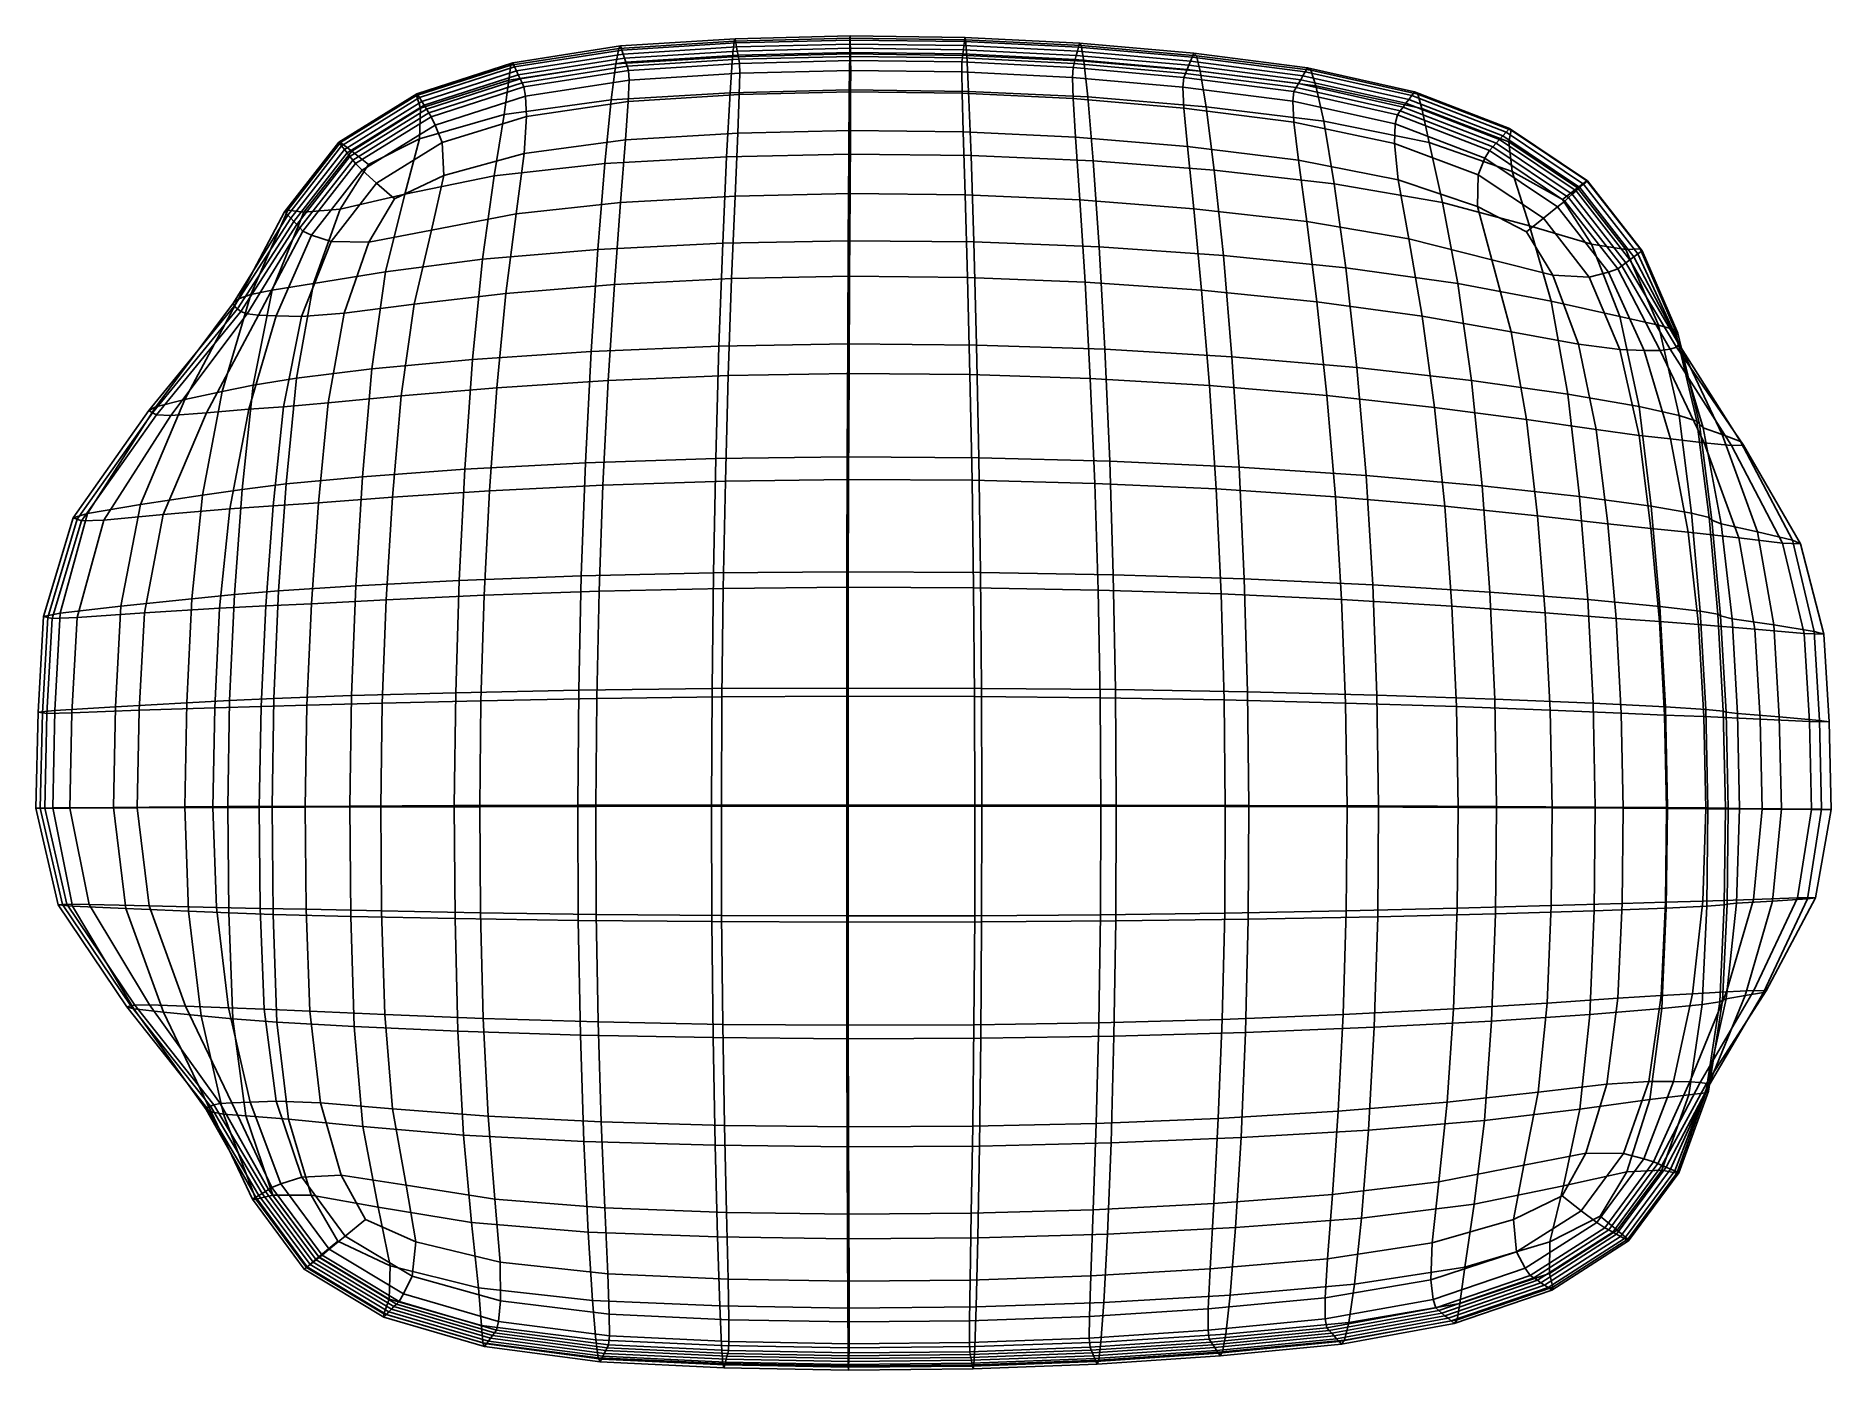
# Model space of a CAD drawing. Extents: x -19.4 to 22.4, y -12.8 to 18.3.
import ezdxf

# ---------------------------------------------------------------- set-up
doc = ezdxf.new("R2010")
doc.units = 0
doc.header["$MEASUREMENT"] = 0
doc.layers.add('Boundaries', color=7, linetype='CONTINUOUS')

msp = doc.modelspace()

# ---------------------------------------------------------------- linework, layer by layer
at = {"layer": 'Boundaries'}
for points in [[(-8.35012, 17.64426, 30.70057), (-8.39631, 17.29703, 31.06205), (-5.90399, 17.67125, 31.42837), (-5.83374, 18.0345, 31.05442)], [(-8.35012, 17.64426, 30.70057), (-5.83374, 18.0345, 31.05442), (-5.78996, 18.09095, 30.8214), (-8.3053, 17.69688, 30.47306)], [(-8.26185, 17.60431, 30.31365), (-8.3053, 17.69688, 30.47306), (-5.78996, 18.09095, 30.8214), (-5.75968, 17.99632, 30.66017)], [(-8.26185, 17.60431, 30.31365), (-5.75968, 17.99632, 30.66017), (-5.72939, 17.90168, 30.49894), (-8.2184, 17.51173, 30.15425)], [(-3.14298, 18.20261, 31.34389), (-5.83374, 18.0345, 31.05442), (-5.90399, 17.67125, 31.42837), (-3.18129, 17.83858, 31.72597)], [(-3.14298, 18.20261, 31.34389), (-3.11924, 18.25868, 31.10717), (-5.78996, 18.09095, 30.8214), (-5.83374, 18.0345, 31.05442)], [(-3.10293, 18.16317, 30.94444), (-5.75968, 17.99632, 30.66017), (-5.78996, 18.09095, 30.8214), (-3.11924, 18.25868, 31.10717)], [(-3.10293, 18.16317, 30.94444), (-3.08661, 18.06766, 30.78172), (-5.72939, 17.90168, 30.49894), (-5.75968, 17.99632, 30.66017)], [(-3.07029, 17.97214, 30.61899), (-5.6991, 17.80704, 30.33771), (-5.72939, 17.90168, 30.49894), (-3.08661, 18.06766, 30.78172)], [(-3.14298, 18.20261, 31.34389), (-3.18129, 17.83858, 31.72597), (-0.45187, 17.90522, 31.84449), (-0.4464, 18.26954, 31.45914)], [(-3.14298, 18.20261, 31.34389), (-0.4464, 18.26954, 31.45914), (-0.44302, 18.32546, 31.22093), (-3.11924, 18.25868, 31.10717)], [(-3.10293, 18.16317, 30.94444), (-3.11924, 18.25868, 31.10717), (-0.44302, 18.32546, 31.22093), (-0.4407, 18.22959, 31.05761)], [(-3.10293, 18.16317, 30.94444), (-0.4407, 18.22959, 31.05761), (-0.43838, 18.13373, 30.89429), (-3.08661, 18.06766, 30.78172)], [(-3.07029, 17.97214, 30.61899), (-3.08661, 18.06766, 30.78172), (-0.43838, 18.13373, 30.89429), (-0.43607, 18.03787, 30.73097)], [(-3.07029, 17.97214, 30.61899), (-0.43607, 18.03787, 30.73097), (-0.43375, 17.94201, 30.56766), (-3.05397, 17.87664, 30.45628)], [(2.25099, 18.23591, 31.40123), (-0.4464, 18.26954, 31.45914), (-0.45187, 17.90522, 31.84449), (2.27849, 17.87173, 31.78494)], [(2.25099, 18.23591, 31.40123), (2.23397, 18.29191, 31.16377), (-0.44302, 18.32546, 31.22093), (-0.4464, 18.26954, 31.45914)], [(2.22228, 18.19622, 31.00075), (-0.4407, 18.22959, 31.05761), (-0.44302, 18.32546, 31.22093), (2.23397, 18.29191, 31.16377)], [(2.22228, 18.19622, 31.00075), (2.21059, 18.10053, 30.83773), (-0.43838, 18.13373, 30.89429), (-0.4407, 18.22959, 31.05761)], [(2.19891, 18.00485, 30.67471), (-0.43607, 18.03787, 30.73097), (-0.43838, 18.13373, 30.89429), (2.21059, 18.10053, 30.83773)], [(2.19891, 18.00485, 30.67471), (2.18722, 17.90916, 30.51169), (-0.43375, 17.94201, 30.56766), (-0.43607, 18.03787, 30.73097)], [(2.19891, 18.00485, 30.67471), (4.83006, 17.87276, 30.44967), (4.80439, 17.77778, 30.28785), (2.18722, 17.90916, 30.51169)], [(2.19891, 18.00485, 30.67471), (2.21059, 18.10053, 30.83773), (4.85573, 17.96774, 30.61149), (4.83006, 17.87276, 30.44967)], [(2.22228, 18.19622, 31.00075), (4.8814, 18.06273, 30.77332), (4.85573, 17.96774, 30.61149), (2.21059, 18.10053, 30.83773)], [(2.22228, 18.19622, 31.00075), (2.23397, 18.29191, 31.16377), (4.90707, 18.15771, 30.93515), (4.8814, 18.06273, 30.77332)], [(2.25099, 18.23591, 31.40123), (4.94426, 18.10141, 31.16963), (4.90707, 18.15771, 30.93515), (2.23397, 18.29191, 31.16377)], [(2.25099, 18.23591, 31.40123), (2.27849, 17.87173, 31.78494), (5.00409, 17.73784, 31.5468), (4.94426, 18.10141, 31.16963)], [(7.53156, 17.82786, 30.37318), (7.49196, 17.73411, 30.21346), (4.85573, 17.96774, 30.61149), (4.8814, 18.06273, 30.77332)], [(7.53156, 17.82786, 30.37318), (4.8814, 18.06273, 30.77332), (4.90707, 18.15771, 30.93515), (7.57117, 17.92161, 30.5329)], [(7.62803, 17.86481, 30.76222), (7.57117, 17.92161, 30.5329), (4.90707, 18.15771, 30.93515), (4.94426, 18.10141, 31.16963)], [(7.62803, 17.86481, 30.76222), (4.94426, 18.10141, 31.16963), (5.00409, 17.73784, 31.5468), (7.71876, 17.50242, 31.1281)], [(-8.35012, 17.64426, 30.70057), (-8.3053, 17.69688, 30.47306), (-10.53611, 16.97615, 30.19215), (-10.54378, 16.93827, 30.41778)], [(-8.35012, 17.64426, 30.70057), (-10.54378, 16.93827, 30.41778), (-10.45342, 16.64309, 30.77762), (-8.39631, 17.29703, 31.06205)], [(-8.26185, 17.60431, 30.31365), (-10.481, 16.88735, 30.03421), (-10.53611, 16.97615, 30.19215), (-8.3053, 17.69688, 30.47306)], [(-8.26185, 17.60431, 30.31365), (-8.2184, 17.51173, 30.15425), (-10.42588, 16.79855, 29.87627), (-10.481, 16.88735, 30.03421)], [(-8.50615, 16.49445, 31.59906), (-6.01112, 16.8371, 31.99867), (-5.90399, 17.67125, 31.42837), (-8.39631, 17.29703, 31.06205)], [(-8.17496, 17.41916, 29.99484), (-8.2184, 17.51173, 30.15425), (-5.72939, 17.90168, 30.49894), (-5.6991, 17.80704, 30.33771)], [(-8.17496, 17.41916, 29.99484), (-5.6991, 17.80704, 30.33771), (-5.66881, 17.71241, 30.17649), (-8.13151, 17.32659, 29.83544)], [(-8.08807, 17.23402, 29.67603), (-8.13151, 17.32659, 29.83544), (-5.66881, 17.71241, 30.17649), (-5.63853, 17.61778, 30.01526)], [(-8.08807, 17.23402, 29.67603), (-5.63853, 17.61778, 30.01526), (-5.60824, 17.52314, 29.85403), (-8.04462, 17.14144, 29.51662)], [(-3.23994, 17.00137, 32.31087), (-3.18129, 17.83858, 31.72597), (-5.90399, 17.67125, 31.42837), (-6.01112, 16.8371, 31.99867)], [(-3.07029, 17.97214, 30.61899), (-3.05397, 17.87664, 30.45628), (-5.66881, 17.71241, 30.17649), (-5.6991, 17.80704, 30.33771)], [(-3.03766, 17.78112, 30.29355), (-5.63853, 17.61778, 30.01526), (-5.66881, 17.71241, 30.17649), (-3.05397, 17.87664, 30.45628)], [(-3.03766, 17.78112, 30.29355), (-3.02134, 17.68561, 30.13082), (-5.60824, 17.52314, 29.85403), (-5.63853, 17.61778, 30.01526)], [(-3.01414, 17.45642, 30.05899), (-5.59459, 17.2952, 29.78139), (-5.60824, 17.52314, 29.85403), (-3.02134, 17.68561, 30.13082)], [(-3.23994, 17.00137, 32.31087), (-0.46025, 17.06684, 32.43528), (-0.45187, 17.90522, 31.84449), (-3.18129, 17.83858, 31.72597)], [(-3.03766, 17.78112, 30.29355), (-3.05397, 17.87664, 30.45628), (-0.43375, 17.94201, 30.56766), (-0.43143, 17.84615, 30.40434)], [(-3.03766, 17.78112, 30.29355), (-0.43143, 17.84615, 30.40434), (-0.42911, 17.75029, 30.24102), (-3.02134, 17.68561, 30.13082)], [(-3.01414, 17.45642, 30.05899), (-3.02134, 17.68561, 30.13082), (-0.42911, 17.75029, 30.24102), (-0.4281, 17.5206, 30.16952)], [(2.32063, 17.03394, 32.37276), (2.27849, 17.87173, 31.78494), (-0.45187, 17.90522, 31.84449), (-0.46025, 17.06684, 32.43528)], [(2.17554, 17.81348, 30.34867), (-0.43143, 17.84615, 30.40434), (-0.43375, 17.94201, 30.56766), (2.18722, 17.90916, 30.51169)], [(2.17554, 17.81348, 30.34867), (2.16385, 17.71779, 30.18565), (-0.42911, 17.75029, 30.24102), (-0.43143, 17.84615, 30.40434)], [(2.15871, 17.48835, 30.11399), (-0.4281, 17.5206, 30.16952), (-0.42911, 17.75029, 30.24102), (2.16385, 17.71779, 30.18565)], [(2.15871, 17.48835, 30.11399), (2.16385, 17.71779, 30.18565), (4.75305, 17.58781, 29.9642), (4.74158, 17.35937, 29.89188)], [(2.17554, 17.81348, 30.34867), (4.77872, 17.68279, 30.12603), (4.75305, 17.58781, 29.9642), (2.16385, 17.71779, 30.18565)], [(2.17554, 17.81348, 30.34867), (2.18722, 17.90916, 30.51169), (4.80439, 17.77778, 30.28785), (4.77872, 17.68279, 30.12603)], [(2.32063, 17.03394, 32.37276), (5.09547, 16.90246, 32.12288), (5.00409, 17.73784, 31.5468), (2.27849, 17.87173, 31.78494)], [(7.31533, 17.13247, 29.50117), (4.74158, 17.35937, 29.89188), (4.75305, 17.58781, 29.9642), (7.33354, 17.35912, 29.57459)], [(7.37314, 17.45287, 29.73431), (7.33354, 17.35912, 29.57459), (4.75305, 17.58781, 29.9642), (4.77872, 17.68279, 30.12603)], [(7.37314, 17.45287, 29.73431), (4.77872, 17.68279, 30.12603), (4.80439, 17.77778, 30.28785), (7.41275, 17.54662, 29.89403)], [(7.45235, 17.64036, 30.05374), (7.41275, 17.54662, 29.89403), (4.80439, 17.77778, 30.28785), (4.83006, 17.87276, 30.44967)], [(7.45235, 17.64036, 30.05374), (4.83006, 17.87276, 30.44967), (4.85573, 17.96774, 30.61149), (7.49196, 17.73411, 30.21346)], [(7.85659, 16.67149, 31.68393), (7.71876, 17.50242, 31.1281), (5.00409, 17.73784, 31.5468), (5.09547, 16.90246, 32.12288)], [(7.45235, 17.64036, 30.05374), (10.05978, 17.30555, 29.48332), (10.00632, 17.21358, 29.32664), (7.41275, 17.54662, 29.89403)], [(7.45235, 17.64036, 30.05374), (7.49196, 17.73411, 30.21346), (10.11324, 17.39752, 29.64001), (10.05978, 17.30555, 29.48332)], [(7.53156, 17.82786, 30.37318), (10.16671, 17.48949, 29.7967), (10.11324, 17.39752, 29.64001), (7.49196, 17.73411, 30.21346)], [(7.53156, 17.82786, 30.37318), (7.57117, 17.92161, 30.5329), (10.22017, 17.58146, 29.95339), (10.16671, 17.48949, 29.7967)], [(7.62803, 17.86481, 30.76222), (10.29592, 17.52402, 30.17541), (10.22017, 17.58146, 29.95339), (7.57117, 17.92161, 30.5329)], [(7.62803, 17.86481, 30.76222), (7.71876, 17.50242, 31.1281), (10.41537, 17.16357, 30.52547), (10.29592, 17.52402, 30.17541)], [(12.64677, 16.93485, 29.16089), (10.16671, 17.48949, 29.7967), (10.22017, 17.58146, 29.95339), (12.71328, 17.02391, 29.31423)], [(12.78842, 16.97131, 29.52965), (12.71328, 17.02391, 29.31423), (10.22017, 17.58146, 29.95339), (10.29592, 17.52402, 30.17541)], [(-8.50615, 16.49445, 31.59906), (-8.39631, 17.29703, 31.06205), (-10.45342, 16.64309, 30.77762), (-10.47426, 15.93048, 31.26641)], [(-8.17496, 17.41916, 29.99484), (-10.37076, 16.70974, 29.71833), (-10.42588, 16.79855, 29.87627), (-8.2184, 17.51173, 30.15425)], [(-8.17496, 17.41916, 29.99484), (-8.13151, 17.32659, 29.83544), (-10.31565, 16.62094, 29.5604), (-10.37076, 16.70974, 29.71833)], [(-8.08807, 17.23402, 29.67603), (-10.26054, 16.53214, 29.40246), (-10.31565, 16.62094, 29.5604), (-8.13151, 17.32659, 29.83544)], [(-8.08807, 17.23402, 29.67603), (-8.04462, 17.14144, 29.51662), (-10.20542, 16.44333, 29.24452), (-10.26054, 16.53214, 29.40246)], [(-8.00833, 16.92205, 29.44394), (-8.04462, 17.14144, 29.51662), (-5.60824, 17.52314, 29.85403), (-5.59459, 17.2952, 29.78139)], [(-8.00833, 16.92205, 29.44394), (-5.59459, 17.2952, 29.78139), (-5.61325, 16.80104, 29.88071), (-7.98491, 16.44951, 29.54007)], [(-3.01414, 17.45642, 30.05899), (-3.02463, 16.96013, 30.16365), (-5.61325, 16.80104, 29.88071), (-5.59459, 17.2952, 29.78139)], [(-3.01414, 17.45642, 30.05899), (-0.4281, 17.5206, 30.16952), (-0.42962, 17.02349, 30.27634), (-3.02463, 16.96013, 30.16365)], [(2.15871, 17.48835, 30.11399), (2.16629, 16.99166, 30.21972), (-0.42962, 17.02349, 30.27634), (-0.4281, 17.5206, 30.16952)], [(2.15871, 17.48835, 30.11399), (4.74158, 17.35937, 29.89188), (4.75767, 16.86435, 29.99331), (2.16629, 16.99166, 30.21972)], [(7.31533, 17.13247, 29.50117), (7.33866, 16.64052, 29.59523), (4.75767, 16.86435, 29.99331), (4.74158, 17.35937, 29.89188)], [(7.31533, 17.13247, 29.50117), (7.33354, 17.35912, 29.57459), (9.8994, 17.02964, 29.01326), (9.87386, 16.80565, 28.93841)], [(7.37314, 17.45287, 29.73431), (9.95286, 17.12161, 29.16995), (9.8994, 17.02964, 29.01326), (7.33354, 17.35912, 29.57459)], [(7.37314, 17.45287, 29.73431), (7.41275, 17.54662, 29.89403), (10.00632, 17.21358, 29.32664), (9.95286, 17.12161, 29.16995)], [(7.85659, 16.67149, 31.68393), (10.59539, 16.33954, 31.05307), (10.41537, 17.16357, 30.52547), (7.71876, 17.50242, 31.1281)], [(12.38076, 16.57864, 28.54751), (9.95286, 17.12161, 29.16995), (10.00632, 17.21358, 29.32664), (12.44726, 16.66769, 28.70086)], [(12.51376, 16.75674, 28.85419), (12.44726, 16.66769, 28.70086), (10.00632, 17.21358, 29.32664), (10.05978, 17.30555, 29.48332)], [(12.51376, 16.75674, 28.85419), (10.05978, 17.30555, 29.48332), (10.11324, 17.39752, 29.64001), (12.58027, 16.8458, 29.00754)], [(12.64677, 16.93485, 29.16089), (12.58027, 16.8458, 29.00754), (10.11324, 17.39752, 29.64001), (10.16671, 17.48949, 29.7967)], [(12.78842, 16.97131, 29.52965), (10.29592, 17.52402, 30.17541), (10.41537, 17.16357, 30.52547), (12.8792, 16.63168, 29.86721)], [(13.05241, 15.84549, 30.35584), (12.8792, 16.63168, 29.86721), (10.41537, 17.16357, 30.52547), (10.59539, 16.33954, 31.05307)], [(-12.29182, 15.76357, 29.95844), (-12.35646, 15.84647, 30.11599), (-10.53611, 16.97615, 30.19215), (-10.481, 16.88735, 30.03421)], [(-12.31486, 15.83831, 30.34209), (-10.54378, 16.93827, 30.41778), (-10.53611, 16.97615, 30.19215), (-12.35646, 15.84647, 30.11599)], [(-12.31486, 15.83831, 30.34209), (-12.05647, 15.64412, 30.70438), (-10.45342, 16.64309, 30.77762), (-10.54378, 16.93827, 30.41778)], [(-12.29182, 15.76357, 29.95844), (-10.481, 16.88735, 30.03421), (-10.42588, 16.79855, 29.87627), (-12.22718, 15.68068, 29.8009)], [(-12.16254, 15.59778, 29.64336), (-12.22718, 15.68068, 29.8009), (-10.42588, 16.79855, 29.87627), (-10.37076, 16.70974, 29.71833)], [(-8.00833, 16.92205, 29.44394), (-10.11417, 16.24811, 29.17839), (-10.20542, 16.44333, 29.24452), (-8.04462, 17.14144, 29.51662)], [(-8.00833, 16.92205, 29.44394), (-7.98491, 16.44951, 29.54007), (-9.94893, 15.83988, 29.29228), (-10.11417, 16.24811, 29.17839)], [(-8.50615, 16.49445, 31.59906), (-8.73677, 15.06519, 32.32157), (-6.15938, 15.35462, 32.78789), (-6.01112, 16.8371, 31.99867)], [(-8.03747, 15.58562, 29.85799), (-7.98491, 16.44951, 29.54007), (-5.61325, 16.80104, 29.88071), (-5.67724, 15.90191, 30.22135)], [(-3.23994, 17.00137, 32.31087), (-6.01112, 16.8371, 31.99867), (-6.15938, 15.35462, 32.78789), (-3.32135, 15.51141, 33.12269)], [(-3.05998, 16.05706, 30.51621), (-5.67724, 15.90191, 30.22135), (-5.61325, 16.80104, 29.88071), (-3.02463, 16.96013, 30.16365)], [(-3.23994, 17.00137, 32.31087), (-3.32135, 15.51141, 33.12269), (-0.4719, 15.57395, 33.25623), (-0.46025, 17.06684, 32.43528)], [(-3.05998, 16.05706, 30.51621), (-3.02463, 16.96013, 30.16365), (-0.42962, 17.02349, 30.27634), (-0.43469, 16.11888, 30.63371)], [(2.32063, 17.03394, 32.37276), (-0.46025, 17.06684, 32.43528), (-0.4719, 15.57395, 33.25623), (2.37915, 15.54252, 33.18912)], [(2.19174, 16.08781, 30.57466), (-0.43469, 16.11888, 30.63371), (-0.42962, 17.02349, 30.27634), (2.16629, 16.99166, 30.21972)], [(2.19174, 16.08781, 30.57466), (2.16629, 16.99166, 30.21972), (4.75767, 16.86435, 29.99331), (4.81245, 15.96363, 30.33866)], [(2.32063, 17.03394, 32.37276), (2.37915, 15.54252, 33.18912), (5.22208, 15.41697, 32.92103), (5.09547, 16.90246, 32.12288)], [(7.4202, 15.7455, 29.92409), (4.81245, 15.96363, 30.33866), (4.75767, 16.86435, 29.99331), (7.33866, 16.64052, 29.59523)], [(7.85659, 16.67149, 31.68393), (5.09547, 16.90246, 32.12288), (5.22208, 15.41697, 32.92103), (8.04675, 15.19677, 32.45082)], [(7.31533, 17.13247, 29.50117), (9.87386, 16.80565, 28.93841), (9.90247, 16.31837, 29.02227), (7.33866, 16.64052, 29.59523)], [(12.26497, 16.27664, 28.32095), (9.87386, 16.80565, 28.93841), (9.8994, 17.02964, 29.01326), (12.31425, 16.48959, 28.39416)], [(12.26497, 16.27664, 28.32095), (12.24814, 15.81676, 28.40377), (9.90247, 16.31837, 29.02227), (9.87386, 16.80565, 28.93841)], [(12.38076, 16.57864, 28.54751), (12.31425, 16.48959, 28.39416), (9.8994, 17.02964, 29.01326), (9.95286, 17.12161, 29.16995)], [(12.51376, 16.75674, 28.85419), (14.69288, 15.91208, 28.29969), (14.6148, 15.82752, 28.14929), (12.44726, 16.66769, 28.70086)], [(12.51376, 16.75674, 28.85419), (12.58027, 16.8458, 29.00754), (14.77097, 15.99665, 28.45009), (14.69288, 15.91208, 28.29969)], [(12.64677, 16.93485, 29.16089), (14.84905, 16.08121, 28.60048), (14.77097, 15.99665, 28.45009), (12.58027, 16.8458, 29.00754)], [(12.64677, 16.93485, 29.16089), (12.71328, 17.02391, 29.31423), (14.92714, 16.16578, 28.75088), (14.84905, 16.08121, 28.60048)], [(12.78842, 16.97131, 29.52965), (14.96366, 16.13135, 28.96871), (14.92714, 16.16578, 28.75088), (12.71328, 17.02391, 29.31423)], [(12.78842, 16.97131, 29.52965), (12.8792, 16.63168, 29.86721), (14.91402, 15.8553, 29.32079), (14.96366, 16.13135, 28.96871)], [(-12.16254, 15.59778, 29.64336), (-10.37076, 16.70974, 29.71833), (-10.31565, 16.62094, 29.5604), (-12.09791, 15.51489, 29.48583)], [(-12.03327, 15.432, 29.32829), (-12.09791, 15.51489, 29.48583), (-10.31565, 16.62094, 29.5604), (-10.26054, 16.53214, 29.40246)], [(-11.66475, 15.32987, 31.10499), (-10.47426, 15.93048, 31.26641), (-10.45342, 16.64309, 30.77762), (-12.05647, 15.64412, 30.70438)], [(-12.03327, 15.432, 29.32829), (-10.26054, 16.53214, 29.40246), (-10.20542, 16.44333, 29.24452), (-11.96863, 15.3491, 29.17075)], [(-11.81461, 15.19494, 29.10955), (-11.96863, 15.3491, 29.17075), (-10.20542, 16.44333, 29.24452), (-10.11417, 16.24811, 29.17839)], [(-8.50615, 16.49445, 31.59906), (-10.47426, 15.93048, 31.26641), (-10.81765, 14.63602, 31.85002), (-8.73677, 15.06519, 32.32157)], [(-8.03747, 15.58562, 29.85799), (-9.91114, 15.07401, 29.58543), (-9.94893, 15.83988, 29.29228), (-7.98491, 16.44951, 29.54007)], [(7.4202, 15.7455, 29.92409), (7.33866, 16.64052, 29.59523), (9.90247, 16.31837, 29.02227), (10.00688, 15.43199, 29.32827)], [(7.85659, 16.67149, 31.68393), (8.04675, 15.19677, 32.45082), (10.84224, 14.88101, 31.77655), (10.59539, 16.33954, 31.05307)], [(12.33324, 14.97242, 28.68326), (10.00688, 15.43199, 29.32827), (9.90247, 16.31837, 29.02227), (12.24814, 15.81676, 28.40377)], [(13.05241, 15.84549, 30.35584), (10.59539, 16.33954, 31.05307), (10.84224, 14.88101, 31.77655), (13.36521, 14.44652, 30.99426)], [(12.26497, 16.27664, 28.32095), (12.31425, 16.48959, 28.39416), (14.45863, 15.65839, 27.8485), (14.35395, 15.47406, 27.78836)], [(12.38076, 16.57864, 28.54751), (14.53671, 15.74295, 27.9989), (14.45863, 15.65839, 27.8485), (12.31425, 16.48959, 28.39416)], [(12.38076, 16.57864, 28.54751), (12.44726, 16.66769, 28.70086), (14.6148, 15.82752, 28.14929), (14.53671, 15.74295, 27.9989)], [(13.05241, 15.84549, 30.35584), (14.98751, 15.16893, 29.77174), (14.91402, 15.8553, 29.32079), (12.8792, 16.63168, 29.86721)], [(-11.66475, 15.32987, 31.10499), (-12.32425, 14.28598, 31.38634), (-10.81765, 14.63602, 31.85002), (-10.47426, 15.93048, 31.26641)], [(-11.81461, 15.19494, 29.10955), (-10.11417, 16.24811, 29.17839), (-9.94893, 15.83988, 29.29228), (-11.48054, 14.89682, 29.23768)], [(-8.03747, 15.58562, 29.85799), (-5.67724, 15.90191, 30.22135), (-5.7941, 14.44403, 30.84344), (-8.2235, 14.18014, 30.42275)], [(-3.05998, 16.05706, 30.51621), (-3.12438, 14.59152, 31.15839), (-5.7941, 14.44403, 30.84344), (-5.67724, 15.90191, 30.22135)], [(-3.05998, 16.05706, 30.51621), (-0.43469, 16.11888, 30.63371), (-0.44391, 14.65035, 31.28401), (-3.12438, 14.59152, 31.15839)], [(2.19174, 16.08781, 30.57466), (2.23806, 14.62079, 31.22088), (-0.44391, 14.65035, 31.28401), (-0.43469, 16.11888, 30.63371)], [(2.19174, 16.08781, 30.57466), (4.81245, 15.96363, 30.33866), (4.91239, 14.50269, 30.96869), (2.23806, 14.62079, 31.22088)], [(7.4202, 15.7455, 29.92409), (7.56955, 14.29554, 30.52636), (4.91239, 14.50269, 30.96869), (4.81245, 15.96363, 30.33866)], [(12.26497, 16.27664, 28.32095), (14.35395, 15.47406, 27.78836), (14.19427, 15.09012, 27.90576), (12.24814, 15.81676, 28.40377)], [(16.47732, 14.7138, 27.96336), (16.38975, 14.6356, 27.81476), (14.6148, 15.82752, 28.14929), (14.69288, 15.91208, 28.29969)], [(16.47732, 14.7138, 27.96336), (14.69288, 15.91208, 28.29969), (14.77097, 15.99665, 28.45009), (16.56489, 14.79199, 28.11197)], [(16.65246, 14.87019, 28.26058), (16.56489, 14.79199, 28.11197), (14.77097, 15.99665, 28.45009), (14.84905, 16.08121, 28.60048)], [(16.65246, 14.87019, 28.26058), (14.84905, 16.08121, 28.60048), (14.92714, 16.16578, 28.75088), (16.74003, 14.94839, 28.4092)], [(16.7268, 14.9471, 28.63474), (14.96366, 16.13135, 28.96871), (14.91402, 15.8553, 29.32079), (16.50803, 14.78283, 29.01394)], [(16.7268, 14.9471, 28.63474), (16.74003, 14.94839, 28.4092), (14.92714, 16.16578, 28.75088), (14.96366, 16.13135, 28.96871)], [(-12.29182, 15.76357, 29.95844), (-13.54983, 14.15182, 30.21946), (-13.62109, 14.22624, 30.37837), (-12.35646, 15.84647, 30.11599)], [(-12.31486, 15.83831, 30.34209), (-12.35646, 15.84647, 30.11599), (-13.62109, 14.22624, 30.37837), (-13.54597, 14.26299, 30.60051)], [(-12.29182, 15.76357, 29.95844), (-12.22718, 15.68068, 29.8009), (-13.47858, 14.0774, 30.06054), (-13.54983, 14.15182, 30.21946)], [(-12.31486, 15.83831, 30.34209), (-13.54597, 14.26299, 30.60051), (-13.17382, 14.2212, 30.94731), (-12.05647, 15.64412, 30.70438)], [(-12.16254, 15.59778, 29.64336), (-13.40733, 14.00298, 29.90163), (-13.47858, 14.0774, 30.06054), (-12.22718, 15.68068, 29.8009)], [(-12.16254, 15.59778, 29.64336), (-12.09791, 15.51489, 29.48583), (-13.33608, 13.92857, 29.74272), (-13.40733, 14.00298, 29.90163)], [(-12.03327, 15.432, 29.32829), (-13.26482, 13.85415, 29.58381), (-13.33608, 13.92857, 29.74272), (-12.09791, 15.51489, 29.48583)], [(-11.66475, 15.32987, 31.10499), (-12.05647, 15.64412, 30.70438), (-13.17382, 14.2212, 30.94731), (-12.32425, 14.28598, 31.38634)], [(-11.0587, 14.5334, 29.48891), (-11.48054, 14.89682, 29.23768), (-9.94893, 15.83988, 29.29228), (-9.91114, 15.07401, 29.58543)], [(-8.03747, 15.58562, 29.85799), (-8.2235, 14.18014, 30.42275), (-10.20021, 13.80063, 30.0321), (-9.91114, 15.07401, 29.58543)], [(-3.41163, 13.49636, 34.02303), (-3.32135, 15.51141, 33.12269), (-6.15938, 15.35462, 32.78789), (-6.32343, 13.35281, 33.66116)], [(-3.41163, 13.49636, 34.02303), (-0.48483, 13.55368, 34.16753), (-0.4719, 15.57395, 33.25623), (-3.32135, 15.51141, 33.12269)], [(2.44408, 13.52487, 34.09489), (2.37915, 15.54252, 33.18912), (-0.4719, 15.57395, 33.25623), (-0.48483, 13.55368, 34.16753)], [(2.44408, 13.52487, 34.09489), (5.3623, 13.40987, 33.805), (5.22208, 15.41697, 32.92103), (2.37915, 15.54252, 33.18912)], [(7.4202, 15.7455, 29.92409), (10.00688, 15.43199, 29.32827), (10.19925, 13.99851, 29.89208), (7.56955, 14.29554, 30.52636)], [(12.33324, 14.97242, 28.68326), (12.24814, 15.81676, 28.40377), (14.19427, 15.09012, 27.90576), (14.18174, 14.35341, 28.17112)], [(13.05241, 15.84549, 30.35584), (13.36521, 14.44652, 30.99426), (15.39018, 13.90394, 30.25692), (14.98751, 15.16893, 29.77174)], [(16.04734, 14.33992, 27.47156), (14.35395, 15.47406, 27.78836), (14.45863, 15.65839, 27.8485), (16.21462, 14.47921, 27.51753)], [(16.30218, 14.55741, 27.66614), (16.21462, 14.47921, 27.51753), (14.45863, 15.65839, 27.8485), (14.53671, 15.74295, 27.9989)], [(16.30218, 14.55741, 27.66614), (14.53671, 15.74295, 27.9989), (14.6148, 15.82752, 28.14929), (16.38975, 14.6356, 27.81476)], [(16.15814, 14.51113, 29.44373), (16.50803, 14.78283, 29.01394), (14.91402, 15.8553, 29.32079), (14.98751, 15.16893, 29.77174)], [(-12.03327, 15.432, 29.32829), (-11.96863, 15.3491, 29.17075), (-13.19357, 13.77973, 29.4249), (-13.26482, 13.85415, 29.58381)], [(-11.81461, 15.19494, 29.10955), (-12.99403, 13.68184, 29.35367), (-13.19357, 13.77973, 29.4249), (-11.96863, 15.3491, 29.17075)], [(-11.81461, 15.19494, 29.10955), (-11.48054, 14.89682, 29.23768), (-12.53805, 13.53488, 29.45378), (-12.99403, 13.68184, 29.35367)], [(-11.0587, 14.5334, 29.48891), (-9.91114, 15.07401, 29.58543), (-10.20021, 13.80063, 30.0321), (-11.66166, 13.51792, 29.69892)], [(-9.00908, 13.12218, 33.12335), (-8.73677, 15.06519, 32.32157), (-10.81765, 14.63602, 31.85002), (-11.267, 12.82603, 32.5042)], [(-9.00908, 13.12218, 33.12335), (-6.32343, 13.35281, 33.66116), (-6.15938, 15.35462, 32.78789), (-8.73677, 15.06519, 32.32157)], [(8.25668, 13.20853, 33.29743), (8.04675, 15.19677, 32.45082), (5.22208, 15.41697, 32.92103), (5.3623, 13.40987, 33.805)], [(8.25668, 13.20853, 33.29743), (11.11349, 12.92058, 32.57155), (10.84224, 14.88101, 31.77655), (8.04675, 15.19677, 32.45082)], [(12.33324, 14.97242, 28.68326), (12.58003, 13.59782, 29.17342), (10.19925, 13.99851, 29.89208), (10.00688, 15.43199, 29.32827)], [(15.31863, 13.75719, 27.91396), (14.18174, 14.35341, 28.17112), (14.19427, 15.09012, 27.90576), (15.71947, 14.07667, 27.62799)], [(16.04734, 14.33992, 27.47156), (15.71947, 14.07667, 27.62799), (14.19427, 15.09012, 27.90576), (14.35395, 15.47406, 27.78836)], [(16.15814, 14.51113, 29.44373), (14.98751, 15.16893, 29.77174), (15.39018, 13.90394, 30.25692), (16.84, 13.47171, 29.5974)], [(-11.0587, 14.5334, 29.48891), (-11.66166, 13.51792, 29.69892), (-12.53805, 13.53488, 29.45378), (-11.48054, 14.89682, 29.23768)], [(-3.20291, 12.67067, 31.94155), (-3.12438, 14.59152, 31.15839), (-0.44391, 14.65035, 31.28401), (-0.45517, 12.72449, 32.07721)], [(2.29456, 12.69744, 32.00902), (-0.45517, 12.72449, 32.07721), (-0.44391, 14.65035, 31.28401), (2.23806, 14.62079, 31.22088)], [(13.72551, 12.55572, 31.69346), (13.36521, 14.44652, 30.99426), (10.84224, 14.88101, 31.77655), (11.11349, 12.92058, 32.57155)], [(12.33324, 14.97242, 28.68326), (14.18174, 14.35341, 28.17112), (14.51175, 13.11034, 28.52993), (12.58003, 13.59782, 29.17342)], [(16.15814, 14.51113, 29.44373), (16.84, 13.47171, 29.5974), (17.63733, 13.35158, 29.0549), (16.50803, 14.78283, 29.01394)], [(16.47732, 14.7138, 27.96336), (17.73196, 13.10962, 27.99397), (17.63773, 13.03995, 27.84521), (16.38975, 14.6356, 27.81476)], [(16.47732, 14.7138, 27.96336), (16.56489, 14.79199, 28.11197), (17.8262, 13.17929, 28.14275), (17.73196, 13.10962, 27.99397)], [(16.7268, 14.9471, 28.63474), (16.50803, 14.78283, 29.01394), (17.63733, 13.35158, 29.0549), (17.96852, 13.36255, 28.66866)], [(16.65246, 14.87019, 28.26058), (17.92044, 13.24897, 28.29152), (17.8262, 13.17929, 28.14275), (16.56489, 14.79199, 28.11197)], [(16.65246, 14.87019, 28.26058), (16.74003, 14.94839, 28.4092), (18.01467, 13.31864, 28.4403), (17.92044, 13.24897, 28.29152)], [(16.7268, 14.9471, 28.63474), (17.96852, 13.36255, 28.66866), (18.01467, 13.31864, 28.4403), (16.74003, 14.94839, 28.4092)], [(-14.80864, 12.10535, 30.51642), (-14.69457, 12.20069, 30.75676), (-13.62109, 14.22624, 30.37837), (-13.54983, 14.15182, 30.21946)], [(-14.40943, 12.3037, 31.05731), (-13.54597, 14.26299, 30.60051), (-13.62109, 14.22624, 30.37837), (-14.69457, 12.20069, 30.75676)], [(-14.40943, 12.3037, 31.05731), (-13.90953, 12.39891, 31.42179), (-13.17382, 14.2212, 30.94731), (-13.54597, 14.26299, 30.60051)], [(-12.9475, 12.55469, 31.90084), (-12.32425, 14.28598, 31.38634), (-13.17382, 14.2212, 30.94731), (-13.90953, 12.39891, 31.42179)], [(-12.9475, 12.55469, 31.90084), (-11.267, 12.82603, 32.5042), (-10.81765, 14.63602, 31.85002), (-12.32425, 14.28598, 31.38634)], [(-8.46338, 12.32735, 31.11701), (-8.2235, 14.18014, 30.42275), (-5.7941, 14.44403, 30.84344), (-5.93657, 12.53591, 31.60182)], [(-3.20291, 12.67067, 31.94155), (-5.93657, 12.53591, 31.60182), (-5.7941, 14.44403, 30.84344), (-3.12438, 14.59152, 31.15839)], [(2.29456, 12.69744, 32.00902), (2.23806, 14.62079, 31.22088), (4.91239, 14.50269, 30.96869), (5.03424, 12.58948, 31.73686)], [(7.75155, 12.40045, 31.26035), (5.03424, 12.58948, 31.73686), (4.91239, 14.50269, 30.96869), (7.56955, 14.29554, 30.52636)], [(7.75155, 12.40045, 31.26035), (7.56955, 14.29554, 30.52636), (10.19925, 13.99851, 29.89208), (10.43359, 12.13012, 30.57887)], [(13.72551, 12.55572, 31.69346), (15.90082, 12.14685, 30.783), (15.39018, 13.90394, 30.25692), (13.36521, 14.44652, 30.99426)], [(15.31863, 13.75719, 27.91396), (15.93463, 12.74743, 28.00615), (14.51175, 13.11034, 28.52993), (14.18174, 14.35341, 28.17112)], [(16.04734, 14.33992, 27.47156), (17.23638, 12.81809, 27.50054), (16.78615, 12.70723, 27.6527), (15.71947, 14.07667, 27.62799)], [(16.04734, 14.33992, 27.47156), (16.21462, 14.47921, 27.51753), (17.44926, 12.90061, 27.54766), (17.23638, 12.81809, 27.50054)], [(16.30218, 14.55741, 27.66614), (17.54349, 12.97028, 27.69643), (17.44926, 12.90061, 27.54766), (16.21462, 14.47921, 27.51753)], [(16.30218, 14.55741, 27.66614), (16.38975, 14.6356, 27.81476), (17.63773, 13.03995, 27.84521), (17.54349, 12.97028, 27.69643)], [(-14.80864, 12.10535, 30.51642), (-13.54983, 14.15182, 30.21946), (-13.47858, 14.0774, 30.06054), (-14.794, 12.03115, 30.32937)], [(-14.71579, 11.96755, 30.16903), (-14.794, 12.03115, 30.32937), (-13.47858, 14.0774, 30.06054), (-13.40733, 14.00298, 29.90163)], [(-14.71579, 11.96755, 30.16903), (-13.40733, 14.00298, 29.90163), (-13.33608, 13.92857, 29.74272), (-14.63759, 11.90395, 30.00871)], [(-14.49715, 11.85072, 29.87453), (-14.63759, 11.90395, 30.00871), (-13.33608, 13.92857, 29.74272), (-13.26482, 13.85415, 29.58381)], [(-14.49715, 11.85072, 29.87453), (-13.26482, 13.85415, 29.58381), (-13.19357, 13.77973, 29.4249), (-14.23336, 11.81775, 29.79141)], [(-8.46338, 12.32735, 31.11701), (-10.60509, 12.07253, 30.59465), (-10.20021, 13.80063, 30.0321), (-8.2235, 14.18014, 30.42275)], [(12.89413, 11.7952, 29.77374), (10.43359, 12.13012, 30.57887), (10.19925, 13.99851, 29.89208), (12.58003, 13.59782, 29.17342)], [(15.31863, 13.75719, 27.91396), (15.71947, 14.07667, 27.62799), (16.78615, 12.70723, 27.6527), (15.93463, 12.74743, 28.00615)], [(17.50103, 11.79092, 29.96014), (16.84, 13.47171, 29.5974), (15.39018, 13.90394, 30.25692), (15.90082, 12.14685, 30.783)], [(-13.81963, 11.80009, 29.78608), (-14.23336, 11.81775, 29.79141), (-13.19357, 13.77973, 29.4249), (-12.99403, 13.68184, 29.35367)], [(-13.81963, 11.80009, 29.78608), (-12.99403, 13.68184, 29.35367), (-12.53805, 13.53488, 29.45378), (-13.22799, 11.79139, 29.88217)], [(-12.23411, 11.86294, 30.14314), (-13.22799, 11.79139, 29.88217), (-12.53805, 13.53488, 29.45378), (-11.66166, 13.51792, 29.69892)], [(-12.23411, 11.86294, 30.14314), (-11.66166, 13.51792, 29.69892), (-10.20021, 13.80063, 30.0321), (-10.60509, 12.07253, 30.59465)], [(-3.41163, 13.49636, 34.02303), (-6.32343, 13.35281, 33.66116), (-6.47978, 10.97463, 34.49345), (-3.49785, 11.09853, 34.88288)], [(-3.41163, 13.49636, 34.02303), (-3.49785, 11.09853, 34.88288), (-0.49719, 11.14806, 35.03857), (-0.48483, 13.55368, 34.16753)], [(2.44408, 13.52487, 34.09489), (-0.48483, 13.55368, 34.16753), (-0.49719, 11.14806, 35.03857), (2.50612, 11.12316, 34.9603)], [(2.44408, 13.52487, 34.09489), (2.50612, 11.12316, 34.9603), (5.49605, 11.02385, 34.64817), (5.3623, 13.40987, 33.805)], [(8.25668, 13.20853, 33.29743), (5.3623, 13.40987, 33.805), (5.49605, 11.02385, 34.64817), (8.45635, 10.85028, 34.10263)], [(12.89413, 11.7952, 29.77374), (12.58003, 13.59782, 29.17342), (14.51175, 13.11034, 28.52993), (14.96668, 11.43325, 28.97457)], [(17.50103, 11.79092, 29.96014), (18.39962, 11.58395, 29.35648), (17.63733, 13.35158, 29.0549), (16.84, 13.47171, 29.5974)], [(-9.00908, 13.12218, 33.12335), (-11.267, 12.82603, 32.5042), (-11.58876, 10.56583, 33.2086), (-9.24083, 10.7876, 33.90563)], [(-9.00908, 13.12218, 33.12335), (-9.24083, 10.7876, 33.90563), (-6.47978, 10.97463, 34.49345), (-6.32343, 13.35281, 33.66116)], [(8.25668, 13.20853, 33.29743), (8.45635, 10.85028, 34.10263), (11.37041, 10.60272, 33.32452), (11.11349, 12.92058, 32.57155)], [(16.53674, 11.14126, 28.30937), (14.96668, 11.43325, 28.97457), (14.51175, 13.11034, 28.52993), (15.93463, 12.74743, 28.00615)], [(18.67388, 11.02735, 27.7989), (18.43976, 10.99877, 27.72685), (17.44926, 12.90061, 27.54766), (17.54349, 12.97028, 27.69643)], [(18.67388, 11.02735, 27.7989), (17.54349, 12.97028, 27.69643), (17.63773, 13.03995, 27.84521), (18.8192, 11.07621, 27.92205)], [(18.78989, 11.47402, 28.96301), (17.96852, 13.36255, 28.66866), (17.63733, 13.35158, 29.0549), (18.39962, 11.58395, 29.35648)], [(18.87449, 11.14582, 28.09754), (18.8192, 11.07621, 27.92205), (17.63773, 13.03995, 27.84521), (17.73196, 13.10962, 27.99397)], [(18.87449, 11.14582, 28.09754), (17.73196, 13.10962, 27.99397), (17.8262, 13.17929, 28.14275), (18.8381, 11.23637, 28.32581)], [(18.79997, 11.327, 28.55429), (18.8381, 11.23637, 28.32581), (17.8262, 13.17929, 28.14275), (17.92044, 13.24897, 28.29152)], [(18.79997, 11.327, 28.55429), (17.92044, 13.24897, 28.29152), (18.01467, 13.31864, 28.4403), (18.85261, 11.39698, 28.7307)], [(18.78989, 11.47402, 28.96301), (18.85261, 11.39698, 28.7307), (18.01467, 13.31864, 28.4403), (17.96852, 13.36255, 28.66866)], [(-12.9475, 12.55469, 31.90084), (-13.90953, 12.39891, 31.42179), (-14.35542, 10.18642, 32.01611), (-13.34729, 10.35021, 32.5309)], [(-12.9475, 12.55469, 31.90084), (-13.34729, 10.35021, 32.5309), (-11.58876, 10.56583, 33.2086), (-11.267, 12.82603, 32.5042)], [(-3.20291, 12.67067, 31.94155), (-3.28167, 10.41261, 32.72702), (-6.07931, 10.29636, 32.36166), (-5.93657, 12.53591, 31.60182)], [(-3.20291, 12.67067, 31.94155), (-0.45517, 12.72449, 32.07721), (-0.46646, 10.45908, 32.87309), (-3.28167, 10.41261, 32.72702)], [(2.29456, 12.69744, 32.00902), (2.35123, 10.43572, 32.79966), (-0.46646, 10.45908, 32.87309), (-0.45517, 12.72449, 32.07721)], [(2.29456, 12.69744, 32.00902), (5.03424, 12.58948, 31.73686), (5.15638, 10.34255, 32.50682), (2.35123, 10.43572, 32.79966)], [(7.75155, 12.40045, 31.26035), (7.93372, 10.1797, 31.99499), (5.15638, 10.34255, 32.50682), (5.03424, 12.58948, 31.73686)], [(13.72551, 12.55572, 31.69346), (11.11349, 12.92058, 32.57155), (11.37041, 10.60272, 33.32452), (14.04056, 10.30051, 32.37467)], [(13.72551, 12.55572, 31.69346), (14.04056, 10.30051, 32.37467), (16.28568, 9.98007, 31.36754), (15.90082, 12.14685, 30.783)], [(16.53674, 11.14126, 28.30937), (15.93463, 12.74743, 28.00615), (16.78615, 12.70723, 27.6527), (17.49807, 11.01636, 27.91806)], [(18.06544, 10.99443, 27.75243), (17.49807, 11.01636, 27.91806), (16.78615, 12.70723, 27.6527), (17.23638, 12.81809, 27.50054)], [(18.06544, 10.99443, 27.75243), (17.23638, 12.81809, 27.50054), (17.44926, 12.90061, 27.54766), (18.43976, 10.99877, 27.72685)], [(-14.80864, 12.10535, 30.51642), (-16.62343, 9.68665, 30.44532), (-15.94547, 9.85486, 30.974), (-14.69457, 12.20069, 30.75676)], [(-14.40943, 12.3037, 31.05731), (-14.69457, 12.20069, 30.75676), (-15.94547, 9.85486, 30.974), (-15.07512, 10.03916, 31.55327)], [(-14.40943, 12.3037, 31.05731), (-15.07512, 10.03916, 31.55327), (-14.35542, 10.18642, 32.01611), (-13.90953, 12.39891, 31.42179)], [(-8.46338, 12.32735, 31.11701), (-8.67549, 10.12763, 31.83134), (-10.9015, 9.93924, 31.23921), (-10.60509, 12.07253, 30.59465)], [(-8.46338, 12.32735, 31.11701), (-5.93657, 12.53591, 31.60182), (-6.07931, 10.29636, 32.36166), (-8.67549, 10.12763, 31.83134)], [(7.75155, 12.40045, 31.26035), (10.43359, 12.13012, 30.57887), (10.66769, 9.94744, 31.26498), (7.93372, 10.1797, 31.99499)], [(17.50103, 11.79092, 29.96014), (15.90082, 12.14685, 30.783), (16.28568, 9.98007, 31.36754), (17.94616, 9.69008, 30.4561)], [(-14.80864, 12.10535, 30.51642), (-14.794, 12.03115, 30.32937), (-16.78675, 9.59578, 30.1597), (-16.62343, 9.68665, 30.44532)], [(-14.71579, 11.96755, 30.16903), (-16.69801, 9.54505, 30.00026), (-16.78675, 9.59578, 30.1597), (-14.794, 12.03115, 30.32937)], [(-14.71579, 11.96755, 30.16903), (-14.63759, 11.90395, 30.00871), (-16.60927, 9.49432, 29.84083), (-16.69801, 9.54505, 30.00026)], [(-14.49715, 11.85072, 29.87453), (-16.27377, 9.4829, 29.80493), (-16.60927, 9.49432, 29.84083), (-14.63759, 11.90395, 30.00871)], [(-14.49715, 11.85072, 29.87453), (-14.23336, 11.81775, 29.79141), (-15.445, 9.54555, 30.00184), (-16.27377, 9.4829, 29.80493)], [(-13.81963, 11.80009, 29.78608), (-14.45713, 9.62762, 30.25979), (-15.445, 9.54555, 30.00184), (-14.23336, 11.81775, 29.79141)], [(-13.81963, 11.80009, 29.78608), (-13.22799, 11.79139, 29.88217), (-13.6485, 9.6848, 30.43951), (-14.45713, 9.62762, 30.25979)], [(-12.23411, 11.86294, 30.14314), (-12.60593, 9.77532, 30.72402), (-13.6485, 9.6848, 30.43951), (-13.22799, 11.79139, 29.88217)], [(-12.23411, 11.86294, 30.14314), (-10.60509, 12.07253, 30.59465), (-10.9015, 9.93924, 31.23921), (-12.60593, 9.77532, 30.72402)], [(12.89413, 11.7952, 29.77374), (13.18158, 9.67034, 30.39404), (10.66769, 9.94744, 31.26498), (10.43359, 12.13012, 30.57887)], [(12.89413, 11.7952, 29.77374), (14.96668, 11.43325, 28.97457), (15.31987, 9.38821, 29.50733), (13.18158, 9.67034, 30.39404)], [(17.50103, 11.79092, 29.96014), (17.94616, 9.69008, 30.4561), (18.88043, 9.48359, 29.8071), (18.39962, 11.58395, 29.35648)], [(16.53674, 11.14126, 28.30937), (16.94936, 9.15186, 28.76446), (15.31987, 9.38821, 29.50733), (14.96668, 11.43325, 28.97457)], [(18.78989, 11.47402, 28.96301), (18.39962, 11.58395, 29.35648), (18.88043, 9.48359, 29.8071), (19.28904, 9.35273, 29.39579)], [(18.78989, 11.47402, 28.96301), (19.28904, 9.35273, 29.39579), (19.35591, 9.27638, 29.15583), (18.85261, 11.39698, 28.7307)], [(18.79997, 11.327, 28.55429), (18.85261, 11.39698, 28.7307), (19.35591, 9.27638, 29.15583), (19.43858, 9.19234, 28.89169)], [(18.79997, 11.327, 28.55429), (19.43858, 9.19234, 28.89169), (19.8815, 9.0359, 28.4), (18.8381, 11.23637, 28.32581)], [(-9.42093, 8.23188, 34.56645), (-6.61053, 8.38025, 35.18949), (-6.47978, 10.97463, 34.49345), (-9.24083, 10.7876, 33.90563)], [(-3.57008, 8.47879, 35.60326), (-3.49785, 11.09853, 34.88288), (-6.47978, 10.97463, 34.49345), (-6.61053, 8.38025, 35.18949)], [(-3.57008, 8.47879, 35.60326), (-0.50755, 8.51823, 35.76884), (-0.49719, 11.14806, 35.03857), (-3.49785, 11.09853, 34.88288)], [(2.55811, 8.4984, 35.68559), (2.50612, 11.12316, 34.9603), (-0.49719, 11.14806, 35.03857), (-0.50755, 8.51823, 35.76884)], [(2.55811, 8.4984, 35.68559), (5.60798, 8.41939, 35.35382), (5.49605, 11.02385, 34.64817), (2.50612, 11.12316, 34.9603)], [(8.62303, 8.2815, 34.77482), (8.45635, 10.85028, 34.10263), (5.49605, 11.02385, 34.64817), (5.60798, 8.41939, 35.35382)], [(16.53674, 11.14126, 28.30937), (17.49807, 11.01636, 27.91806), (17.95068, 9.01658, 28.33928), (16.94936, 9.15186, 28.76446)], [(18.06544, 10.99443, 27.75243), (18.677, 8.93522, 28.08356), (17.95068, 9.01658, 28.33928), (17.49807, 11.01636, 27.91806)], [(18.06544, 10.99443, 27.75243), (18.43976, 10.99877, 27.72685), (19.4611, 8.84483, 27.79947), (18.677, 8.93522, 28.08356)], [(18.67388, 11.02735, 27.7989), (20.09711, 8.78309, 27.60541), (19.4611, 8.84483, 27.79947), (18.43976, 10.99877, 27.72685)], [(18.67388, 11.02735, 27.7989), (18.8192, 11.07621, 27.92205), (20.38169, 8.79288, 27.63616), (20.09711, 8.78309, 27.60541)], [(18.87449, 11.14582, 28.09754), (20.31301, 8.87745, 27.90197), (20.38169, 8.79288, 27.63616), (18.8192, 11.07621, 27.92205)], [(18.87449, 11.14582, 28.09754), (18.8381, 11.23637, 28.32581), (19.8815, 9.0359, 28.4), (20.31301, 8.87745, 27.90197)], [(-13.58763, 7.88662, 33.11667), (-11.80561, 8.05649, 33.82999), (-11.58876, 10.56583, 33.2086), (-13.34729, 10.35021, 32.5309)], [(-9.42093, 8.23188, 34.56645), (-9.24083, 10.7876, 33.90563), (-11.58876, 10.56583, 33.2086), (-11.80561, 8.05649, 33.82999)], [(8.62303, 8.2815, 34.77482), (11.58413, 8.08529, 33.9509), (11.37041, 10.60272, 33.32452), (8.45635, 10.85028, 34.10263)], [(14.28941, 7.84656, 32.94847), (14.04056, 10.30051, 32.37467), (11.37041, 10.60272, 33.32452), (11.58413, 8.08529, 33.9509)], [(-15.53116, 7.62196, 32.00534), (-14.60725, 7.75828, 32.57775), (-14.35542, 10.18642, 32.01611), (-15.07512, 10.03916, 31.55327)], [(-13.58763, 7.88662, 33.11667), (-13.34729, 10.35021, 32.5309), (-14.35542, 10.18642, 32.01611), (-14.60725, 7.75828, 32.57775)], [(-8.84457, 7.72827, 32.45173), (-11.10549, 7.57871, 31.82374), (-10.9015, 9.93924, 31.23921), (-8.67549, 10.12763, 31.83134)], [(-8.84457, 7.72827, 32.45173), (-8.67549, 10.12763, 31.83134), (-6.07931, 10.29636, 32.36166), (-6.20198, 7.86233, 33.01468)], [(-3.34944, 7.95478, 33.40288), (-6.20198, 7.86233, 33.01468), (-6.07931, 10.29636, 32.36166), (-3.28167, 10.41261, 32.72702)], [(-3.34944, 7.95478, 33.40288), (-3.28167, 10.41261, 32.72702), (-0.46646, 10.45908, 32.87309), (-0.47618, 7.99178, 33.55823)], [(2.40001, 7.97317, 33.48012), (-0.47618, 7.99178, 33.55823), (-0.46646, 10.45908, 32.87309), (2.35123, 10.43572, 32.79966)], [(2.40001, 7.97317, 33.48012), (2.35123, 10.43572, 32.79966), (5.15638, 10.34255, 32.50682), (5.26139, 7.89905, 33.16885)], [(8.0901, 7.76968, 32.62564), (5.26139, 7.89905, 33.16885), (5.15638, 10.34255, 32.50682), (7.93372, 10.1797, 31.99499)], [(8.0901, 7.76968, 32.62564), (7.93372, 10.1797, 31.99499), (10.66769, 9.94744, 31.26498), (10.8682, 7.5856, 31.85264)], [(14.28941, 7.84656, 32.94847), (16.55673, 7.5944, 31.88961), (16.28568, 9.98007, 31.36754), (14.04056, 10.30051, 32.37467)], [(-18.21559, 7.19767, 30.22372), (-16.62343, 9.68665, 30.44532), (-16.78675, 9.59578, 30.1597), (-18.5515, 7.10024, 29.81459)], [(-18.21559, 7.19767, 30.22372), (-16.98316, 7.40735, 31.10416), (-15.94547, 9.85486, 30.974), (-16.62343, 9.68665, 30.44532)], [(-15.53116, 7.62196, 32.00534), (-15.07512, 10.03916, 31.55327), (-15.94547, 9.85486, 30.974), (-16.98316, 7.40735, 31.10416)], [(-14.89448, 7.30951, 30.69332), (-16.45012, 7.17486, 30.12791), (-15.445, 9.54555, 30.00184), (-14.45713, 9.62762, 30.25979)], [(-14.89448, 7.30951, 30.69332), (-14.45713, 9.62762, 30.25979), (-13.6485, 9.6848, 30.43951), (-13.88793, 7.37623, 30.97349)], [(-12.83292, 7.44857, 31.27725), (-13.88793, 7.37623, 30.97349), (-13.6485, 9.6848, 30.43951), (-12.60593, 9.77532, 30.72402)], [(-12.83292, 7.44857, 31.27725), (-12.60593, 9.77532, 30.72402), (-10.9015, 9.93924, 31.23921), (-11.10549, 7.57871, 31.82374)], [(13.4152, 7.36652, 30.93273), (10.8682, 7.5856, 31.85264), (10.66769, 9.94744, 31.26498), (13.18158, 9.67034, 30.39404)], [(13.4152, 7.36652, 30.93273), (13.18158, 9.67034, 30.39404), (15.31987, 9.38821, 29.50733), (15.57485, 7.14402, 29.99844)], [(18.22845, 7.36711, 30.93518), (17.94616, 9.69008, 30.4561), (16.28568, 9.98007, 31.36754), (16.55673, 7.5944, 31.88961)], [(18.22845, 7.36711, 30.93518), (19.16651, 7.20601, 30.25874), (18.88043, 9.48359, 29.8071), (17.94616, 9.69008, 30.4561)], [(-18.45343, 7.06271, 29.65698), (-18.5515, 7.10024, 29.81459), (-16.78675, 9.59578, 30.1597), (-16.69801, 9.54505, 30.00026)], [(-18.45343, 7.06271, 29.65698), (-16.69801, 9.54505, 30.00026), (-16.60927, 9.49432, 29.84083), (-18.35536, 7.02517, 29.49938)], [(-17.83244, 7.04628, 29.58798), (-18.35536, 7.02517, 29.49938), (-16.60927, 9.49432, 29.84083), (-16.27377, 9.4829, 29.80493)], [(-17.83244, 7.04628, 29.58798), (-16.27377, 9.4829, 29.80493), (-15.445, 9.54555, 30.00184), (-16.45012, 7.17486, 30.12791)], [(17.21598, 6.95791, 29.21693), (15.57485, 7.14402, 29.99844), (15.31987, 9.38821, 29.50733), (16.94936, 9.15186, 28.76446)], [(19.57558, 7.1045, 29.83246), (19.28904, 9.35273, 29.39579), (18.88043, 9.48359, 29.8071), (19.16651, 7.20601, 30.25874)], [(19.57558, 7.1045, 29.83246), (19.64151, 7.04581, 29.58602), (19.35591, 9.27638, 29.15583), (19.28904, 9.35273, 29.39579)], [(19.86098, 6.96018, 29.22644), (19.43858, 9.19234, 28.89169), (19.35591, 9.27638, 29.15583), (19.64151, 7.04581, 29.58602)], [(17.21598, 6.95791, 29.21693), (16.94936, 9.15186, 28.76446), (17.95068, 9.01658, 28.33928), (18.22267, 6.85116, 28.76867)], [(19.08625, 6.7664, 28.41277), (18.22267, 6.85116, 28.76867), (17.95068, 9.01658, 28.33928), (18.677, 8.93522, 28.08356)], [(19.08625, 6.7664, 28.41277), (18.677, 8.93522, 28.08356), (19.4611, 8.84483, 27.79947), (20.26761, 6.62991, 27.83961)], [(19.86098, 6.96018, 29.22644), (20.70544, 6.77313, 28.44101), (19.8815, 9.0359, 28.4), (19.43858, 9.19234, 28.89169)], [(21.29146, 6.51052, 27.33829), (20.26761, 6.62991, 27.83961), (19.4611, 8.84483, 27.79947), (20.09711, 8.78309, 27.60541)], [(21.52019, 6.58046, 27.63198), (20.31301, 8.87745, 27.90197), (19.8815, 9.0359, 28.4), (20.70544, 6.77313, 28.44101)], [(21.29146, 6.51052, 27.33829), (20.09711, 8.78309, 27.60541), (20.38169, 8.79288, 27.63616), (21.70773, 6.49191, 27.26014)], [(21.52019, 6.58046, 27.63198), (21.70773, 6.49191, 27.26014), (20.38169, 8.79288, 27.63616), (20.31301, 8.87745, 27.90197)], [(-9.42093, 8.23188, 34.56645), (-9.55198, 5.63957, 35.04728), (-6.70584, 5.74409, 35.69685), (-6.61053, 8.38025, 35.18949)], [(-3.57008, 8.47879, 35.60326), (-6.61053, 8.38025, 35.18949), (-6.70584, 5.74409, 35.69685), (-3.6228, 5.81363, 36.129)], [(-3.57008, 8.47879, 35.60326), (-3.6228, 5.81363, 36.129), (-0.51512, 5.84148, 36.30206), (-0.50755, 8.51823, 35.76884)], [(2.55811, 8.4984, 35.68559), (-0.50755, 8.51823, 35.76884), (-0.51512, 5.84148, 36.30206), (2.59606, 5.82747, 36.21504)], [(2.55811, 8.4984, 35.68559), (2.59606, 5.82747, 36.21504), (5.68961, 5.7717, 35.86842), (5.60798, 8.41939, 35.35382)], [(8.62303, 8.2815, 34.77482), (5.60798, 8.41939, 35.35382), (5.68961, 5.7717, 35.86842), (8.74438, 5.67447, 35.2642)], [(-13.58763, 7.88662, 33.11667), (-13.76184, 5.39723, 33.54129), (-11.96308, 5.5163, 34.28123), (-11.80561, 8.05649, 33.82999)], [(-9.42093, 8.23188, 34.56645), (-11.80561, 8.05649, 33.82999), (-11.96308, 5.5163, 34.28123), (-9.55198, 5.63957, 35.04728)], [(-3.34944, 7.95478, 33.40288), (-3.3989, 5.45433, 33.89613), (-6.2914, 5.38909, 33.49068), (-6.20198, 7.86233, 33.01468)], [(-3.34944, 7.95478, 33.40288), (-0.47618, 7.99178, 33.55823), (-0.48328, 5.48046, 34.05849), (-3.3989, 5.45433, 33.89613)], [(2.40001, 7.97317, 33.48012), (2.43562, 5.46732, 33.97685), (-0.48328, 5.48046, 34.05849), (-0.47618, 7.99178, 33.55823)], [(2.40001, 7.97317, 33.48012), (5.26139, 7.89905, 33.16885), (5.33797, 5.41499, 33.65166), (2.43562, 5.46732, 33.97685)], [(8.62303, 8.2815, 34.77482), (8.74438, 5.67447, 35.2642), (11.73937, 5.53635, 34.40587), (11.58413, 8.08529, 33.9509)], [(14.28941, 7.84656, 32.94847), (11.58413, 8.08529, 33.9509), (11.73937, 5.53635, 34.40587), (14.46966, 5.36872, 33.3641)], [(-15.53116, 7.62196, 32.00534), (-16.98316, 7.40735, 31.10416), (-17.43609, 5.04081, 31.32632), (-15.7858, 5.20758, 32.36267)], [(-15.53116, 7.62196, 32.00534), (-15.7858, 5.20758, 32.36267), (-14.78958, 5.30762, 32.98439), (-14.60725, 7.75828, 32.57775)], [(-13.58763, 7.88662, 33.11667), (-14.60725, 7.75828, 32.57775), (-14.78958, 5.30762, 32.98439), (-13.76184, 5.39723, 33.54129)], [(-12.83292, 7.44857, 31.27725), (-11.10549, 7.57871, 31.82374), (-11.25362, 5.18916, 32.24823), (-12.99746, 5.09745, 31.67828)], [(-8.84457, 7.72827, 32.45173), (-8.9676, 5.29455, 32.90314), (-11.25362, 5.18916, 32.24823), (-11.10549, 7.57871, 31.82374)], [(-8.84457, 7.72827, 32.45173), (-6.20198, 7.86233, 33.01468), (-6.2914, 5.38909, 33.49068), (-8.9676, 5.29455, 32.90314)], [(8.0901, 7.76968, 32.62564), (8.20395, 5.32377, 33.08478), (5.33797, 5.41499, 33.65166), (5.26139, 7.89905, 33.16885)], [(8.0901, 7.76968, 32.62564), (10.8682, 7.5856, 31.85264), (11.01384, 5.19419, 32.27949), (8.20395, 5.32377, 33.08478)], [(13.4152, 7.36652, 30.93273), (13.58443, 5.04027, 31.32293), (11.01384, 5.19419, 32.27949), (10.8682, 7.5856, 31.85264)], [(14.28941, 7.84656, 32.94847), (14.46966, 5.36872, 33.3641), (16.75253, 5.19214, 32.26673), (16.55673, 7.5944, 31.88961)], [(18.22845, 7.36711, 30.93518), (16.55673, 7.5944, 31.88961), (16.75253, 5.19214, 32.26673), (18.4319, 5.03343, 31.28044)], [(-18.21559, 7.19767, 30.22372), (-18.5515, 7.10024, 29.81459), (-19.24317, 4.80086, 29.83511), (-18.85186, 4.87523, 30.29731)], [(-18.21559, 7.19767, 30.22372), (-18.85186, 4.87523, 30.29731), (-17.43609, 5.04081, 31.32632), (-16.98316, 7.40735, 31.10416)], [(-17.83244, 7.04628, 29.58798), (-16.45012, 7.17486, 30.12791), (-16.88883, 4.8826, 30.3431), (-18.45532, 4.77269, 29.66003)], [(-14.89448, 7.30951, 30.69332), (-15.13868, 4.9941, 31.03601), (-16.88883, 4.8826, 30.3431), (-16.45012, 7.17486, 30.12791)], [(-14.89448, 7.30951, 30.69332), (-13.88793, 7.37623, 30.97349), (-14.06128, 5.04625, 31.3601), (-15.13868, 4.9941, 31.03601)], [(-12.83292, 7.44857, 31.27725), (-12.99746, 5.09745, 31.67828), (-14.06128, 5.04625, 31.3601), (-13.88793, 7.37623, 30.97349)], [(13.4152, 7.36652, 30.93273), (15.57485, 7.14402, 29.99844), (15.75904, 4.88423, 30.35319), (13.58443, 5.04027, 31.32293)], [(17.21598, 6.95791, 29.21693), (17.40812, 4.75386, 29.54301), (15.75904, 4.88423, 30.35319), (15.57485, 7.14402, 29.99844)], [(18.22845, 7.36711, 30.93518), (18.4319, 5.03343, 31.28044), (19.37237, 4.92132, 30.58373), (19.16651, 7.20601, 30.25874)], [(19.57558, 7.1045, 29.83246), (19.16651, 7.20601, 30.25874), (19.37237, 4.92132, 30.58373), (19.78161, 4.85096, 30.14646)], [(-18.45343, 7.06271, 29.65698), (-19.14144, 4.77548, 29.67739), (-19.24317, 4.80086, 29.83511), (-18.5515, 7.10024, 29.81459)], [(-18.45343, 7.06271, 29.65698), (-18.35536, 7.02517, 29.49938), (-19.03972, 4.7501, 29.51968), (-19.14144, 4.77548, 29.67739)], [(-17.83244, 7.04628, 29.58798), (-18.45532, 4.77269, 29.66003), (-19.03972, 4.7501, 29.51968), (-18.35536, 7.02517, 29.49938)], [(17.21598, 6.95791, 29.21693), (18.22267, 6.85116, 28.76867), (18.41839, 4.67898, 29.07766), (17.40812, 4.75386, 29.54301)], [(19.08625, 6.7664, 28.41277), (19.32897, 4.61473, 28.67839), (18.41839, 4.67898, 29.07766), (18.22267, 6.85116, 28.76867)], [(19.08625, 6.7664, 28.41277), (20.26761, 6.62991, 27.83961), (20.64207, 4.50383, 27.98922), (19.32897, 4.61473, 28.67839)], [(19.57558, 7.1045, 29.83246), (19.78161, 4.85096, 30.14646), (19.84681, 4.81054, 29.89528), (19.64151, 7.04581, 29.58602)], [(19.86098, 6.96018, 29.22644), (19.64151, 7.04581, 29.58602), (19.84681, 4.81054, 29.89528), (20.11156, 4.74648, 29.49718)], [(19.86098, 6.96018, 29.22644), (20.11156, 4.74648, 29.49718), (21.08798, 4.60112, 28.59385), (20.70544, 6.77313, 28.44101)], [(21.52019, 6.58046, 27.63198), (20.70544, 6.77313, 28.44101), (21.08798, 4.60112, 28.59385), (22.02537, 4.4507, 27.65903)], [(21.29146, 6.51052, 27.33829), (21.79126, 4.40339, 27.36505), (20.64207, 4.50383, 27.98922), (20.26761, 6.62991, 27.83961)], [(21.29146, 6.51052, 27.33829), (21.70773, 6.49191, 27.26014), (22.24972, 4.38386, 27.24366), (21.79126, 4.40339, 27.36505)], [(21.52019, 6.58046, 27.63198), (22.02537, 4.4507, 27.65903), (22.24972, 4.38386, 27.24366), (21.70773, 6.49191, 27.26014)], [(-13.87017, 2.89058, 33.80531), (-12.06111, 2.95529, 34.56217), (-11.96308, 5.5163, 34.28123), (-13.76184, 5.39723, 33.54129)], [(-9.63368, 3.02241, 35.34706), (-9.55198, 5.63957, 35.04728), (-11.96308, 5.5163, 34.28123), (-12.06111, 2.95529, 34.56217)], [(-9.63368, 3.02241, 35.34706), (-6.76533, 3.0794, 36.01354), (-6.70584, 5.74409, 35.69685), (-9.55198, 5.63957, 35.04728)], [(-3.65574, 3.11735, 36.45745), (-3.6228, 5.81363, 36.129), (-6.70584, 5.74409, 35.69685), (-6.76533, 3.0794, 36.01354)], [(-3.4298, 2.92469, 34.20428), (-6.34722, 2.88908, 33.78781), (-6.2914, 5.38909, 33.49068), (-3.3989, 5.45433, 33.89613)], [(-3.65574, 3.11735, 36.45745), (-0.51985, 3.13256, 36.63529), (-0.51512, 5.84148, 36.30206), (-3.6228, 5.81363, 36.129)], [(-3.4298, 2.92469, 34.20428), (-3.3989, 5.45433, 33.89613), (-0.48328, 5.48046, 34.05849), (-0.48772, 2.93896, 34.37113)], [(2.61978, 3.12491, 36.54585), (2.59606, 5.82747, 36.21504), (-0.51512, 5.84148, 36.30206), (-0.51985, 3.13256, 36.63529)], [(2.45787, 2.93178, 34.28722), (-0.48772, 2.93896, 34.37113), (-0.48328, 5.48046, 34.05849), (2.43562, 5.46732, 33.97685)], [(2.45787, 2.93178, 34.28722), (2.43562, 5.46732, 33.97685), (5.33797, 5.41499, 33.65166), (5.38579, 2.90322, 33.95312)], [(2.61978, 3.12491, 36.54585), (5.74058, 3.09446, 36.18975), (5.68961, 5.7717, 35.86842), (2.59606, 5.82747, 36.21504)], [(8.82006, 3.04142, 35.56943), (8.74438, 5.67447, 35.2642), (5.68961, 5.7717, 35.86842), (5.74058, 3.09446, 36.18975)], [(8.82006, 3.04142, 35.56943), (11.83603, 2.96615, 34.68916), (11.73937, 5.53635, 34.40587), (8.74438, 5.67447, 35.2642)], [(14.58169, 2.87494, 33.62241), (14.46966, 5.36872, 33.3641), (11.73937, 5.53635, 34.40587), (11.83603, 2.96615, 34.68916)], [(-18.97704, 2.60782, 30.4985), (-17.55865, 2.69744, 31.54652), (-17.43609, 5.04081, 31.32632), (-18.85186, 4.87523, 30.29731)], [(-15.90314, 2.78779, 32.60324), (-15.7858, 5.20758, 32.36267), (-17.43609, 5.04081, 31.32632), (-17.55865, 2.69744, 31.54652)], [(-15.90314, 2.78779, 32.60324), (-14.90286, 2.84199, 33.23704), (-14.78958, 5.30762, 32.98439), (-15.7858, 5.20758, 32.36267)], [(-15.25122, 2.67351, 31.26671), (-15.13868, 4.9941, 31.03601), (-14.06128, 5.04625, 31.3601), (-14.16898, 2.70204, 31.60031)], [(-13.87017, 2.89058, 33.80531), (-13.76184, 5.39723, 33.54129), (-14.78958, 5.30762, 32.98439), (-14.90286, 2.84199, 33.23704)], [(-13.09977, 2.73003, 31.92764), (-14.16898, 2.70204, 31.60031), (-14.06128, 5.04625, 31.3601), (-12.99746, 5.09745, 31.67828)], [(-13.09977, 2.73003, 31.92764), (-12.99746, 5.09745, 31.67828), (-11.25362, 5.18916, 32.24823), (-11.34584, 2.78003, 32.5125)], [(-9.04431, 2.8375, 33.18458), (-11.34584, 2.78003, 32.5125), (-11.25362, 5.18916, 32.24823), (-8.9676, 5.29455, 32.90314)], [(-9.04431, 2.8375, 33.18458), (-8.9676, 5.29455, 32.90314), (-6.2914, 5.38909, 33.49068), (-6.34722, 2.88908, 33.78781)], [(8.27496, 2.85345, 33.37114), (5.38579, 2.90322, 33.95312), (5.33797, 5.41499, 33.65166), (8.20395, 5.32377, 33.08478)], [(8.27496, 2.85345, 33.37114), (8.20395, 5.32377, 33.08478), (11.01384, 5.19419, 32.27949), (11.10453, 2.78284, 32.54528)], [(13.6896, 2.69905, 31.56544), (11.10453, 2.78284, 32.54528), (11.01384, 5.19419, 32.27949), (13.58443, 5.04027, 31.32293)], [(13.6896, 2.69905, 31.56544), (13.58443, 5.04027, 31.32293), (15.75904, 4.88423, 30.35319), (15.87329, 2.61422, 30.57325)], [(14.58169, 2.87494, 33.62241), (16.87398, 2.77902, 32.50067), (16.75253, 5.19214, 32.26673), (14.46966, 5.36872, 33.3641)], [(18.55789, 2.69297, 31.49427), (18.4319, 5.03343, 31.28044), (16.75253, 5.19214, 32.26673), (16.87398, 2.77902, 32.50067)], [(18.55789, 2.69297, 31.49427), (19.49973, 2.6323, 30.7848), (19.37237, 4.92132, 30.58373), (18.4319, 5.03343, 31.28044)], [(-18.97704, 2.60782, 30.4985), (-18.85186, 4.87523, 30.29731), (-19.24317, 4.80086, 29.83511), (-19.36837, 2.5677, 30.02923)], [(-19.26598, 2.55412, 29.87048), (-19.36837, 2.5677, 30.02923), (-19.24317, 4.80086, 29.83511), (-19.14144, 4.77548, 29.67739)], [(-19.26598, 2.55412, 29.87048), (-19.14144, 4.77548, 29.67739), (-19.03972, 4.7501, 29.51968), (-19.1636, 2.54055, 29.71174)], [(-18.57788, 2.55297, 29.85699), (-19.1636, 2.54055, 29.71174), (-19.03972, 4.7501, 29.51968), (-18.45532, 4.77269, 29.66003)], [(-18.57788, 2.55297, 29.85699), (-18.45532, 4.77269, 29.66003), (-16.88883, 4.8826, 30.3431), (-17.00755, 2.61277, 30.55638)], [(-15.25122, 2.67351, 31.26671), (-17.00755, 2.61277, 30.55638), (-16.88883, 4.8826, 30.3431), (-15.13868, 4.9941, 31.03601)], [(17.52712, 2.54339, 29.74496), (15.87329, 2.61422, 30.57325), (15.75904, 4.88423, 30.35319), (17.40812, 4.75386, 29.54301)], [(17.52712, 2.54339, 29.74496), (17.40812, 4.75386, 29.54301), (18.41839, 4.67898, 29.07766), (18.53948, 2.50268, 29.26883)], [(19.45145, 2.46773, 28.86011), (18.53948, 2.50268, 29.26883), (18.41839, 4.67898, 29.07766), (19.32897, 4.61473, 28.67839)], [(19.45145, 2.46773, 28.86011), (19.32897, 4.61473, 28.67839), (20.64207, 4.50383, 27.98922), (20.76533, 2.40756, 28.15636)], [(19.90902, 2.59432, 30.34062), (19.78161, 4.85096, 30.14646), (19.37237, 4.92132, 30.58373), (19.49973, 2.6323, 30.7848)], [(19.90902, 2.59432, 30.34062), (19.97375, 2.57259, 30.08648), (19.84681, 4.81054, 29.89528), (19.78161, 4.85096, 30.14646)], [(20.23809, 2.53807, 29.68275), (20.11156, 4.74648, 29.49718), (19.84681, 4.81054, 29.89528), (19.97375, 2.57259, 30.08648)], [(20.23809, 2.53807, 29.68275), (21.21391, 2.45956, 28.7646), (21.08798, 4.60112, 28.59385), (20.11156, 4.74648, 29.49718)], [(21.91426, 2.3531, 27.5195), (20.76533, 2.40756, 28.15636), (20.64207, 4.50383, 27.98922), (21.79126, 4.40339, 27.36505)], [(22.14968, 2.37838, 27.81514), (22.02537, 4.4507, 27.65903), (21.08798, 4.60112, 28.59385), (21.21391, 2.45956, 28.7646)], [(21.91426, 2.3531, 27.5195), (21.79126, 4.40339, 27.36505), (22.24972, 4.38386, 27.24366), (22.37285, 2.3424, 27.39442)], [(22.14968, 2.37838, 27.81514), (22.37285, 2.3424, 27.39442), (22.24972, 4.38386, 27.24366), (22.02537, 4.4507, 27.65903)], [(-13.87017, 2.89058, 33.80531), (-13.91278, 0.37482, 33.90915), (-12.0997, 0.38326, 34.67273), (-12.06111, 2.95529, 34.56217)], [(-9.63368, 3.02241, 35.34706), (-12.06111, 2.95529, 34.56217), (-12.0997, 0.38326, 34.67273), (-9.66586, 0.39202, 35.46512)], [(-9.63368, 3.02241, 35.34706), (-9.66586, 0.39202, 35.46512), (-6.78878, 0.39946, 36.13835), (-6.76533, 3.0794, 36.01354)], [(-3.65574, 3.11735, 36.45745), (-6.76533, 3.0794, 36.01354), (-6.78878, 0.39946, 36.13835), (-3.66872, 0.40442, 36.58695)], [(-3.65574, 3.11735, 36.45745), (-3.66872, 0.40442, 36.58695), (-0.52171, 0.4064, 36.7667), (-0.51985, 3.13256, 36.63529)], [(-3.4298, 2.92469, 34.20428), (-0.48772, 2.93896, 34.37113), (-0.48947, 0.38129, 34.49442), (-3.44199, 0.37942, 34.32577)], [(2.61978, 3.12491, 36.54585), (-0.51985, 3.13256, 36.63529), (-0.52171, 0.4064, 36.7667), (2.62913, 0.4054, 36.6763)], [(2.45787, 2.93178, 34.28722), (2.46664, 0.38035, 34.40961), (-0.48947, 0.38129, 34.49442), (-0.48772, 2.93896, 34.37113)], [(2.45787, 2.93178, 34.28722), (5.38579, 2.90322, 33.95312), (5.40464, 0.37662, 34.07195), (2.46664, 0.38035, 34.40961)], [(2.61978, 3.12491, 36.54585), (2.62913, 0.4054, 36.6763), (5.76067, 0.40143, 36.31641), (5.74058, 3.09446, 36.18975)], [(8.82006, 3.04142, 35.56943), (5.74058, 3.09446, 36.18975), (5.76067, 0.40143, 36.31641), (8.84988, 0.3945, 35.68966)], [(8.82006, 3.04142, 35.56943), (8.84988, 0.3945, 35.68966), (11.87407, 0.38467, 34.80066), (11.83603, 2.96615, 34.68916)], [(14.58169, 2.87494, 33.62241), (11.83603, 2.96615, 34.68916), (11.87407, 0.38467, 34.80066), (14.62573, 0.37277, 33.72397)], [(-18.97704, 2.60782, 30.4985), (-19.36837, 2.5677, 30.02923), (-19.41747, 0.33277, 30.10536), (-19.02615, 0.33799, 30.57742)], [(-19.26598, 2.55412, 29.87048), (-19.31482, 0.33101, 29.94621), (-19.41747, 0.33277, 30.10536), (-19.36837, 2.5677, 30.02923)], [(-19.26598, 2.55412, 29.87048), (-19.1636, 2.54055, 29.71174), (-19.21218, 0.32925, 29.78707), (-19.31482, 0.33101, 29.94621)], [(-18.57788, 2.55297, 29.85699), (-18.62595, 0.33088, 29.93425), (-19.21218, 0.32925, 29.78707), (-19.1636, 2.54055, 29.71174)], [(-18.97704, 2.60782, 30.4985), (-19.02615, 0.33799, 30.57742), (-17.60677, 0.34966, 31.63297), (-17.55865, 2.69744, 31.54652)], [(-18.57788, 2.55297, 29.85699), (-17.00755, 2.61277, 30.55638), (-17.05415, 0.33868, 30.64012), (-18.62595, 0.33088, 29.93425)], [(-15.90314, 2.78779, 32.60324), (-17.55865, 2.69744, 31.54652), (-17.60677, 0.34966, 31.63297), (-15.94925, 0.36143, 32.69776)], [(-15.25122, 2.67351, 31.26671), (-15.29543, 0.34661, 31.35736), (-17.05415, 0.33868, 30.64012), (-17.00755, 2.61277, 30.55638)], [(-15.90314, 2.78779, 32.60324), (-15.94925, 0.36143, 32.69776), (-14.94739, 0.36849, 33.33635), (-14.90286, 2.84199, 33.23704)], [(-15.25122, 2.67351, 31.26671), (-14.16898, 2.70204, 31.60031), (-14.21132, 0.35034, 31.69473), (-15.29543, 0.34661, 31.35736)], [(-13.87017, 2.89058, 33.80531), (-14.90286, 2.84199, 33.23704), (-14.94739, 0.36849, 33.33635), (-13.91278, 0.37482, 33.90915)], [(-13.09977, 2.73003, 31.92764), (-13.14001, 0.354, 32.02571), (-14.21132, 0.35034, 31.69473), (-14.16898, 2.70204, 31.60031)], [(-13.09977, 2.73003, 31.92764), (-11.34584, 2.78003, 32.5125), (-11.38214, 0.36053, 32.6165), (-13.14001, 0.354, 32.02571)], [(-9.04431, 2.8375, 33.18458), (-9.07452, 0.36803, 33.29542), (-11.38214, 0.36053, 32.6165), (-11.34584, 2.78003, 32.5125)], [(-9.04431, 2.8375, 33.18458), (-6.34722, 2.88908, 33.78781), (-6.36922, 0.37477, 33.90491), (-9.07452, 0.36803, 33.29542)], [(-3.4298, 2.92469, 34.20428), (-3.44199, 0.37942, 34.32577), (-6.36922, 0.37477, 33.90491), (-6.34722, 2.88908, 33.78781)], [(8.27496, 2.85345, 33.37114), (8.30293, 0.37012, 33.48394), (5.40464, 0.37662, 34.07195), (5.38579, 2.90322, 33.95312)], [(8.27496, 2.85345, 33.37114), (11.10453, 2.78284, 32.54528), (11.14022, 0.3609, 32.64989), (8.30293, 0.37012, 33.48394)], [(13.6896, 2.69905, 31.56544), (13.73095, 0.34997, 31.66079), (11.14022, 0.3609, 32.64989), (11.10453, 2.78284, 32.54528)], [(13.6896, 2.69905, 31.56544), (15.87329, 2.61422, 30.57325), (15.91817, 0.3389, 30.65969), (13.73095, 0.34997, 31.66079)], [(14.58169, 2.87494, 33.62241), (14.62573, 0.37277, 33.72397), (16.92169, 0.36026, 32.59255), (16.87398, 2.77902, 32.50067)], [(17.52712, 2.54339, 29.74496), (17.57382, 0.32966, 29.82421), (15.91817, 0.3389, 30.65969), (15.87329, 2.61422, 30.57325)], [(18.55789, 2.69297, 31.49427), (16.87398, 2.77902, 32.50067), (16.92169, 0.36026, 32.59255), (18.60734, 0.34905, 31.57818)], [(17.52712, 2.54339, 29.74496), (18.53948, 2.50268, 29.26883), (18.58698, 0.32435, 29.34381), (17.57382, 0.32966, 29.82421)], [(18.55789, 2.69297, 31.49427), (18.60734, 0.34905, 31.57818), (19.54969, 0.34115, 30.86367), (19.49973, 2.6323, 30.7848)], [(19.90902, 2.59432, 30.34062), (19.49973, 2.6323, 30.7848), (19.54969, 0.34115, 30.86367), (19.95898, 0.33621, 30.41675)], [(19.90902, 2.59432, 30.34062), (19.95898, 0.33621, 30.41675), (20.02352, 0.33339, 30.16144), (19.97375, 2.57259, 30.08648)], [(20.23809, 2.53807, 29.68275), (19.97375, 2.57259, 30.08648), (20.02352, 0.33339, 30.16144), (20.28768, 0.32891, 29.75549)], [(20.23809, 2.53807, 29.68275), (20.28768, 0.32891, 29.75549), (21.26324, 0.31869, 28.83149), (21.21391, 2.45956, 28.7646)], [(19.45145, 2.46773, 28.86011), (19.49947, 0.3198, 28.93135), (18.58698, 0.32435, 29.34381), (18.53948, 2.50268, 29.26883)], [(19.45145, 2.46773, 28.86011), (20.76533, 2.40756, 28.15636), (20.81362, 0.31195, 28.22183), (19.49947, 0.3198, 28.93135)], [(21.91426, 2.3531, 27.5195), (21.96241, 0.30486, 27.57997), (20.81362, 0.31195, 28.22183), (20.76533, 2.40756, 28.15636)], [(22.14968, 2.37838, 27.81514), (21.21391, 2.45956, 28.7646), (21.26324, 0.31869, 28.83149), (22.19835, 0.30813, 27.87626)], [(21.91426, 2.3531, 27.5195), (22.37285, 2.3424, 27.39442), (22.42104, 0.30346, 27.45342), (21.96241, 0.30486, 27.57997)], [(22.14968, 2.37838, 27.81514), (22.19835, 0.30813, 27.87626), (22.42104, 0.30346, 27.45342), (22.37285, 2.3424, 27.39442)], [(-18.5634, -1.94899, 30.8008), (-19.02615, 0.33799, 30.57742), (-19.41747, 0.33277, 30.10536), (-18.89968, -1.922, 30.37416)], [(-18.79976, -1.91184, 30.21359), (-18.89968, -1.922, 30.37416), (-19.41747, 0.33277, 30.10536), (-19.31482, 0.33101, 29.94621)], [(-18.79976, -1.91184, 30.21359), (-19.31482, 0.33101, 29.94621), (-19.21218, 0.32925, 29.78707), (-18.69986, -1.90168, 30.05303)], [(-18.17293, -1.908, 30.15293), (-18.69986, -1.90168, 30.05303), (-19.21218, 0.32925, 29.78707), (-18.62595, 0.33088, 29.93425)], [(-18.5634, -1.94899, 30.8008), (-17.32349, -2.00763, 31.72745), (-17.60677, 0.34966, 31.63297), (-19.02615, 0.33799, 30.57742)], [(-18.17293, -1.908, 30.15293), (-18.62595, 0.33088, 29.93425), (-17.05415, 0.33868, 30.64012), (-16.77977, -1.94462, 30.73164)], [(-15.85796, -2.06783, 32.67877), (-15.94925, 0.36143, 32.69776), (-17.60677, 0.34966, 31.63297), (-17.32349, -2.00763, 31.72745)], [(-15.20788, -1.98306, 31.33915), (-16.77977, -1.94462, 30.73164), (-17.05415, 0.33868, 30.64012), (-15.29543, 0.34661, 31.35736)], [(-15.85796, -2.06783, 32.67877), (-14.9233, -2.10604, 33.28262), (-14.94739, 0.36849, 33.33635), (-15.94925, 0.36143, 32.69776)], [(-15.20788, -1.98306, 31.33915), (-15.29543, 0.34661, 31.35736), (-14.21132, 0.35034, 31.69473), (-14.18841, -2.00233, 31.64364)], [(-13.88972, -2.14213, 33.85296), (-13.91278, 0.37482, 33.90915), (-14.94739, 0.36849, 33.33635), (-14.9233, -2.10604, 33.28262)], [(-13.11824, -2.02315, 31.97265), (-14.18841, -2.00233, 31.64364), (-14.21132, 0.35034, 31.69473), (-13.14001, 0.354, 32.02571)], [(-13.88972, -2.14213, 33.85296), (-12.07882, -2.19021, 34.6129), (-12.0997, 0.38326, 34.67273), (-13.91278, 0.37482, 33.90915)], [(-13.11824, -2.02315, 31.97265), (-13.14001, 0.354, 32.02571), (-11.38214, 0.36053, 32.6165), (-11.3625, -2.06033, 32.56022)], [(-9.64844, -2.2401, 35.40122), (-9.66586, 0.39202, 35.46512), (-12.0997, 0.38326, 34.67273), (-12.07882, -2.19021, 34.6129)], [(-9.05817, -2.10305, 33.23543), (-11.3625, -2.06033, 32.56022), (-11.38214, 0.36053, 32.6165), (-9.07452, 0.36803, 33.29542)], [(-9.64844, -2.2401, 35.40122), (-6.77609, -2.28247, 36.0708), (-6.78878, 0.39946, 36.13835), (-9.66586, 0.39202, 35.46512)], [(-9.05817, -2.10305, 33.23543), (-9.07452, 0.36803, 33.29542), (-6.36922, 0.37477, 33.90491), (-6.35731, -2.1414, 33.84153)], [(-3.66169, -2.31069, 36.51685), (-3.66872, 0.40442, 36.58695), (-6.78878, 0.39946, 36.13835), (-6.77609, -2.28247, 36.0708)], [(-3.43539, -2.16788, 34.26001), (-6.35731, -2.1414, 33.84153), (-6.36922, 0.37477, 33.90491), (-3.44199, 0.37942, 34.32577)], [(-3.66169, -2.31069, 36.51685), (-0.5207, -2.322, 36.69557), (-0.52171, 0.4064, 36.7667), (-3.66872, 0.40442, 36.58695)], [(-3.43539, -2.16788, 34.26001), (-3.44199, 0.37942, 34.32577), (-0.48947, 0.38129, 34.49442), (-0.48852, -2.17849, 34.42769)], [(2.62407, -2.31631, 36.60569), (2.62913, 0.4054, 36.6763), (-0.52171, 0.4064, 36.7667), (-0.5207, -2.322, 36.69557)], [(2.46189, -2.17316, 34.34336), (-0.48852, -2.17849, 34.42769), (-0.48947, 0.38129, 34.49442), (2.46664, 0.38035, 34.40961)], [(2.46189, -2.17316, 34.34336), (2.46664, 0.38035, 34.40961), (5.40464, 0.37662, 34.07195), (5.39444, -2.15191, 34.00764)], [(2.62407, -2.31631, 36.60569), (5.74979, -2.29367, 36.24785), (5.76067, 0.40143, 36.31641), (2.62913, 0.4054, 36.6763)], [(8.28779, -2.11491, 33.42289), (5.39444, -2.15191, 34.00764), (5.40464, 0.37662, 34.07195), (8.30293, 0.37012, 33.48394)], [(8.83374, -2.25423, 35.62459), (8.84988, 0.3945, 35.68966), (5.76067, 0.40143, 36.31641), (5.74979, -2.29367, 36.24785)], [(8.28779, -2.11491, 33.42289), (8.30293, 0.37012, 33.48394), (11.14022, 0.3609, 32.64989), (11.12091, -2.06242, 32.59328)], [(8.83374, -2.25423, 35.62459), (11.85349, -2.19828, 34.74033), (11.87407, 0.38467, 34.80066), (8.84988, 0.3945, 35.68966)], [(13.70858, -2.00015, 31.6092), (11.12091, -2.06242, 32.59328), (11.14022, 0.3609, 32.64989), (13.73095, 0.34997, 31.66079)], [(14.6019, -2.13049, 33.66902), (14.62573, 0.37277, 33.72397), (11.87407, 0.38467, 34.80066), (11.85349, -2.19828, 34.74033)], [(13.70858, -2.00015, 31.6092), (13.73095, 0.34997, 31.66079), (15.91817, 0.3389, 30.65969), (15.89389, -1.93711, 30.61293)], [(14.6019, -2.13049, 33.66902), (16.89588, -2.05923, 32.54284), (16.92169, 0.36026, 32.59255), (14.62573, 0.37277, 33.72397)], [(17.54856, -1.88449, 29.78134), (15.89389, -1.93711, 30.61293), (15.91817, 0.3389, 30.65969), (17.57382, 0.32966, 29.82421)], [(18.58059, -1.99531, 31.53279), (18.60734, 0.34905, 31.57818), (16.92169, 0.36026, 32.59255), (16.89588, -2.05923, 32.54284)], [(17.54856, -1.88449, 29.78134), (17.57382, 0.32966, 29.82421), (18.58698, 0.32435, 29.34381), (18.56129, -1.85423, 29.30326)], [(19.42883, -1.83016, 28.92275), (18.56129, -1.85423, 29.30326), (18.58698, 0.32435, 29.34381), (19.49947, 0.3198, 28.93135)], [(18.58059, -1.99531, 31.53279), (19.52266, -1.95027, 30.82101), (19.54969, 0.34115, 30.86367), (18.60734, 0.34905, 31.57818)], [(19.42883, -1.83016, 28.92275), (19.49947, 0.3198, 28.93135), (20.81362, 0.31195, 28.22183), (20.61288, -1.79163, 28.31387)], [(19.93196, -1.92209, 30.37557), (19.95898, 0.33621, 30.41675), (19.54969, 0.34115, 30.86367), (19.52266, -1.95027, 30.82101)], [(19.93196, -1.92209, 30.37557), (19.9966, -1.90597, 30.1209), (20.02352, 0.33339, 30.16144), (19.95898, 0.33621, 30.41675)], [(20.21492, -1.88233, 29.74729), (20.28768, 0.32891, 29.75549), (20.02352, 0.33339, 30.16144), (19.9966, -1.90597, 30.1209)], [(20.21492, -1.88233, 29.74729), (21.05816, -1.83033, 28.92551), (21.26324, 0.31869, 28.83149), (20.28768, 0.32891, 29.75549)], [(21.63706, -1.75798, 27.78204), (20.61288, -1.79163, 28.31387), (20.81362, 0.31195, 28.22183), (21.96241, 0.30486, 27.57997)], [(21.86951, -1.77686, 28.0805), (22.19835, 0.30813, 27.87626), (21.26324, 0.31869, 28.83149), (21.05816, -1.83033, 28.92551)], [(21.63706, -1.75798, 27.78204), (21.96241, 0.30486, 27.57997), (22.42104, 0.30346, 27.45342), (22.0542, -1.75248, 27.69524)], [(21.86951, -1.77686, 28.0805), (22.0542, -1.75248, 27.69524), (22.42104, 0.30346, 27.45342), (22.19835, 0.30813, 27.87626)], [(-18.79976, -1.91184, 30.21359), (-17.20607, -4.27563, 30.91306), (-17.29751, -4.29835, 31.07735), (-18.89968, -1.922, 30.37416)], [(-18.5634, -1.94899, 30.8008), (-18.89968, -1.922, 30.37416), (-17.29751, -4.29835, 31.07735), (-17.13364, -4.34018, 31.37975)], [(-18.79976, -1.91184, 30.21359), (-18.69986, -1.90168, 30.05303), (-17.11463, -4.25291, 30.74878), (-17.20607, -4.27563, 30.91306)], [(-18.17293, -1.908, 30.15293), (-16.77325, -4.24889, 30.7197), (-17.11463, -4.25291, 30.74878), (-18.69986, -1.90168, 30.05303)], [(-18.5634, -1.94899, 30.8008), (-17.13364, -4.34018, 31.37975), (-16.4473, -4.41888, 31.94879), (-17.32349, -2.00763, 31.72745)], [(-18.17293, -1.908, 30.15293), (-16.77977, -1.94462, 30.73164), (-15.93107, -4.28019, 30.94603), (-16.77325, -4.24889, 30.7197)], [(-15.85796, -2.06783, 32.67877), (-17.32349, -2.00763, 31.72745), (-16.4473, -4.41888, 31.94879), (-15.56331, -4.50551, 32.57509)], [(-15.20788, -1.98306, 31.33915), (-14.92532, -4.32081, 31.23972), (-15.93107, -4.28019, 30.94603), (-16.77977, -1.94462, 30.73164)], [(-15.85796, -2.06783, 32.67877), (-15.56331, -4.50551, 32.57509), (-14.83051, -4.57474, 33.07568), (-14.9233, -2.10604, 33.28262)], [(-15.20788, -1.98306, 31.33915), (-14.18841, -2.00233, 31.64364), (-14.10019, -4.34946, 31.44689), (-14.92532, -4.32081, 31.23972)], [(-13.11824, -2.02315, 31.97265), (-13.03442, -4.39393, 31.76836), (-14.10019, -4.34946, 31.44689), (-14.18841, -2.00233, 31.64364)], [(-13.11824, -2.02315, 31.97265), (-11.3625, -2.06033, 32.56022), (-11.28692, -4.4735, 32.34366), (-13.03442, -4.39393, 31.76836)], [(-9.05817, -2.10305, 33.23543), (-8.99529, -4.56493, 33.00474), (-11.28692, -4.4735, 32.34366), (-11.3625, -2.06033, 32.56022)], [(8.28779, -2.11491, 33.42289), (11.12091, -2.06242, 32.59328), (11.04659, -4.4779, 32.37547), (8.22958, -4.5903, 33.18815)], [(13.70858, -2.00015, 31.6092), (13.62243, -4.34444, 31.41055), (11.04659, -4.4779, 32.37547), (11.12091, -2.06242, 32.59328)], [(13.70858, -2.00015, 31.6092), (15.89389, -1.93711, 30.61293), (15.80034, -4.20919, 30.43274), (13.62243, -4.34444, 31.41055)], [(14.6019, -2.13049, 33.66902), (14.51013, -4.62754, 33.45742), (16.79643, -4.47455, 32.35129), (16.89588, -2.05923, 32.54284)], [(17.54856, -1.88449, 29.78134), (17.45115, -4.09624, 29.61604), (15.80034, -4.20919, 30.43274), (15.89389, -1.93711, 30.61293)], [(18.58059, -1.99531, 31.53279), (16.89588, -2.05923, 32.54284), (16.79643, -4.47455, 32.35129), (18.47746, -4.33714, 31.35776)], [(17.54856, -1.88449, 29.78134), (18.56129, -1.85423, 29.30326), (18.46219, -4.03134, 29.14681), (17.45115, -4.09624, 29.61604)], [(19.42883, -1.83016, 28.92275), (19.19444, -3.99189, 28.86162), (18.46219, -4.03134, 29.14681), (18.56129, -1.85423, 29.30326)], [(18.58059, -1.99531, 31.53279), (18.47746, -4.33714, 31.35776), (19.41843, -4.24014, 30.65646), (19.52266, -1.95027, 30.82101)], [(19.42883, -1.83016, 28.92275), (20.61288, -1.79163, 28.31387), (19.98342, -3.94818, 28.54559), (19.19444, -3.99189, 28.86162)], [(19.93196, -1.92209, 30.37557), (19.52266, -1.95027, 30.82101), (19.41843, -4.24014, 30.65646), (19.8277, -4.17931, 30.21669)], [(19.93196, -1.92209, 30.37557), (19.8277, -4.17931, 30.21669), (19.89273, -4.14442, 29.96445), (19.9966, -1.90597, 30.1209)], [(20.21492, -1.88233, 29.74729), (19.9966, -1.90597, 30.1209), (19.89273, -4.14442, 29.96445), (19.97338, -4.10599, 29.68657)], [(20.21492, -1.88233, 29.74729), (19.97338, -4.10599, 29.68657), (20.41511, -4.03347, 29.16224), (21.05816, -1.83033, 28.92551)], [(21.63706, -1.75798, 27.78204), (20.62277, -3.91801, 28.32746), (19.98342, -3.94818, 28.54559), (20.61288, -1.79163, 28.31387)], [(21.86951, -1.77686, 28.0805), (21.05816, -1.83033, 28.92551), (20.41511, -4.03347, 29.16224), (20.84432, -3.9601, 28.63178)], [(21.63706, -1.75798, 27.78204), (22.0542, -1.75248, 27.69524), (20.91012, -3.9215, 28.35268), (20.62277, -3.91801, 28.32746)], [(21.86951, -1.77686, 28.0805), (20.84432, -3.9601, 28.63178), (20.91012, -3.9215, 28.35268), (22.0542, -1.75248, 27.69524)], [(-13.88972, -2.14213, 33.85296), (-14.9233, -2.10604, 33.28262), (-14.83051, -4.57474, 33.07568), (-13.80098, -4.65233, 33.63666)], [(-13.88972, -2.14213, 33.85296), (-13.80098, -4.65233, 33.63666), (-11.99848, -4.75552, 34.38269), (-12.07882, -2.19021, 34.6129)], [(-9.64844, -2.2401, 35.40122), (-12.07882, -2.19021, 34.6129), (-11.99848, -4.75552, 34.38269), (-9.58147, -4.86241, 35.1555)], [(-9.64844, -2.2401, 35.40122), (-9.58147, -4.86241, 35.1555), (-6.72731, -4.95309, 35.81114), (-6.77609, -2.28247, 36.0708)], [(-9.05817, -2.10305, 33.23543), (-6.35731, -2.1414, 33.84153), (-6.31155, -4.64698, 33.59792), (-8.99529, -4.56493, 33.00474)], [(-3.66169, -2.31069, 36.51685), (-6.77609, -2.28247, 36.0708), (-6.72731, -4.95309, 35.81114), (-3.63469, -5.01344, 36.24751)], [(-3.43539, -2.16788, 34.26001), (-3.41005, -4.7036, 34.00732), (-6.31155, -4.64698, 33.59792), (-6.35731, -2.1414, 33.84153)], [(-3.66169, -2.31069, 36.51685), (-3.63469, -5.01344, 36.24751), (-0.51683, -5.03762, 36.42229), (-0.5207, -2.322, 36.69557)], [(-3.43539, -2.16788, 34.26001), (-0.48852, -2.17849, 34.42769), (-0.48488, -4.72628, 34.17129), (-3.41005, -4.7036, 34.00732)], [(2.62407, -2.31631, 36.60569), (-0.5207, -2.322, 36.69557), (-0.51683, -5.03762, 36.42229), (2.60462, -5.02546, 36.3344)], [(2.46189, -2.17316, 34.34336), (2.44365, -4.71487, 34.08883), (-0.48488, -4.72628, 34.17129), (-0.48852, -2.17849, 34.42769)], [(2.46189, -2.17316, 34.34336), (5.39444, -2.15191, 34.00764), (5.35523, -4.66945, 33.76045), (2.44365, -4.71487, 34.08883)], [(2.62407, -2.31631, 36.60569), (2.60462, -5.02546, 36.3344), (5.708, -4.97705, 35.98438), (5.74979, -2.29367, 36.24785)], [(8.28779, -2.11491, 33.42289), (8.22958, -4.5903, 33.18815), (5.35523, -4.66945, 33.76045), (5.39444, -2.15191, 34.00764)], [(8.83374, -2.25423, 35.62459), (5.74979, -2.29367, 36.24785), (5.708, -4.97705, 35.98438), (8.7717, -4.89268, 35.37438)], [(8.83374, -2.25423, 35.62459), (8.7717, -4.89268, 35.37438), (11.77427, -4.77287, 34.50817), (11.85349, -2.19828, 34.74033)], [(14.6019, -2.13049, 33.66902), (11.85349, -2.19828, 34.74033), (11.77427, -4.77287, 34.50817), (14.51013, -4.62754, 33.45742)], [(17.19242, -6.09918, 29.43183), (15.59532, -6.28503, 30.19157), (15.80034, -4.20919, 30.43274), (17.45115, -4.09624, 29.61604)], [(17.19242, -6.09918, 29.43183), (17.45115, -4.09624, 29.61604), (18.46219, -4.03134, 29.14681), (18.16973, -6.03484, 28.98969)], [(18.74812, -6.03627, 28.80116), (18.16973, -6.03484, 28.98969), (18.46219, -4.03134, 29.14681), (19.19444, -3.99189, 28.86162)], [(18.74812, -6.03627, 28.80116), (19.19444, -3.99189, 28.86162), (19.98342, -3.94818, 28.54559), (19.12924, -6.04194, 28.76357)], [(19.5013, -6.30002, 30.05958), (19.8277, -4.17931, 30.21669), (19.41843, -4.24014, 30.65646), (19.10589, -6.34577, 30.48332)], [(19.368, -6.05636, 28.8322), (19.12924, -6.04194, 28.76357), (19.98342, -3.94818, 28.54559), (20.62277, -3.91801, 28.32746)], [(19.368, -6.05636, 28.8322), (20.62277, -3.91801, 28.32746), (20.91012, -3.9215, 28.35268), (19.51734, -6.08276, 28.95788)], [(19.5013, -6.30002, 30.05958), (19.56302, -6.26245, 29.81333), (19.89273, -4.14442, 29.96445), (19.8277, -4.17931, 30.21669)], [(19.50703, -6.22356, 29.6282), (19.54247, -6.17246, 29.38493), (20.41511, -4.03347, 29.16224), (19.97338, -4.10599, 29.68657)], [(19.50703, -6.22356, 29.6282), (19.97338, -4.10599, 29.68657), (19.89273, -4.14442, 29.96445), (19.56302, -6.26245, 29.81333)], [(19.57607, -6.12142, 29.14195), (19.51734, -6.08276, 28.95788), (20.91012, -3.9215, 28.35268), (20.84432, -3.9601, 28.63178)], [(19.57607, -6.12142, 29.14195), (20.84432, -3.9601, 28.63178), (20.41511, -4.03347, 29.16224), (19.54247, -6.17246, 29.38493)], [(-15.35191, -6.6111, 31.47315), (-15.4335, -6.64624, 31.64042), (-17.29751, -4.29835, 31.07735), (-17.20607, -4.27563, 30.91306)], [(-15.44997, -6.68775, 31.83803), (-17.13364, -4.34018, 31.37975), (-17.29751, -4.29835, 31.07735), (-15.4335, -6.64624, 31.64042)], [(-15.35191, -6.6111, 31.47315), (-17.20607, -4.27563, 30.91306), (-17.11463, -4.25291, 30.74878), (-15.27033, -6.57597, 31.3059)], [(-15.44997, -6.68775, 31.83803), (-15.3345, -6.74197, 32.09617), (-16.4473, -4.41888, 31.94879), (-17.13364, -4.34018, 31.37975)], [(-15.12499, -6.54707, 31.16834), (-15.27033, -6.57597, 31.3059), (-17.11463, -4.25291, 30.74878), (-16.77325, -4.24889, 30.7197)], [(-15.12499, -6.54707, 31.16834), (-16.77325, -4.24889, 30.7197), (-15.93107, -4.28019, 30.94603), (-14.8532, -6.53036, 31.08879)], [(-15.04219, -6.79496, 32.42114), (-15.56331, -4.50551, 32.57509), (-16.4473, -4.41888, 31.94879), (-15.3345, -6.74197, 32.09617)], [(-14.42649, -6.51683, 31.09409), (-14.8532, -6.53036, 31.08879), (-15.93107, -4.28019, 30.94603), (-14.92532, -4.32081, 31.23972)], [(-15.04219, -6.79496, 32.42114), (-14.52646, -6.83125, 32.81543), (-14.83051, -4.57474, 33.07568), (-15.56331, -4.50551, 32.57509)], [(-14.42649, -6.51683, 31.09409), (-14.92532, -4.32081, 31.23972), (-14.10019, -4.34946, 31.44689), (-13.81469, -6.49653, 31.20754)], [(-13.53426, -6.91042, 33.34654), (-13.80098, -4.65233, 33.63666), (-14.83051, -4.57474, 33.07568), (-14.52646, -6.83125, 32.81543)], [(-12.78854, -6.52967, 31.50918), (-13.81469, -6.49653, 31.20754), (-14.10019, -4.34946, 31.44689), (-13.03442, -4.39393, 31.76836)], [(-12.78854, -6.52967, 31.50918), (-13.03442, -4.39393, 31.76836), (-11.28692, -4.4735, 32.34366), (-11.10541, -6.66941, 32.03803)], [(-8.8809, -6.84336, 32.65209), (-11.10541, -6.66941, 32.03803), (-11.28692, -4.4735, 32.34366), (-8.99529, -4.56493, 33.00474)], [(-8.8809, -6.84336, 32.65209), (-8.99529, -4.56493, 33.00474), (-6.31155, -4.64698, 33.59792), (-6.24019, -6.97763, 33.21806)], [(8.13883, -6.89446, 32.82214), (5.29409, -7.0106, 33.37501), (5.35523, -4.66945, 33.76045), (8.22958, -4.5903, 33.18815)], [(8.13883, -6.89446, 32.82214), (8.22958, -4.5903, 33.18815), (11.04659, -4.4779, 32.37547), (10.93075, -6.72932, 32.03595)], [(13.47282, -6.52017, 31.10999), (10.93075, -6.72932, 32.03595), (11.04659, -4.4779, 32.37547), (13.62243, -4.34444, 31.41055)], [(13.47282, -6.52017, 31.10999), (13.62243, -4.34444, 31.41055), (15.80034, -4.20919, 30.43274), (15.59532, -6.28503, 30.19157)], [(14.34151, -6.94057, 33.11587), (16.56869, -6.67731, 32.07596), (16.79643, -4.47455, 32.35129), (14.51013, -4.62754, 33.45742)], [(18.19494, -6.45483, 31.14805), (18.47746, -4.33714, 31.35776), (16.79643, -4.47455, 32.35129), (16.56869, -6.67731, 32.07596)], [(18.19494, -6.45483, 31.14805), (19.10589, -6.34577, 30.48332), (19.41843, -4.24014, 30.65646), (18.47746, -4.33714, 31.35776)], [(-13.53426, -6.91042, 33.34654), (-11.79855, -7.08568, 34.03766), (-11.99848, -4.75552, 34.38269), (-13.80098, -4.65233, 33.63666)], [(-9.45352, -7.2846, 34.7574), (-9.58147, -4.86241, 35.1555), (-11.99848, -4.75552, 34.38269), (-11.79855, -7.08568, 34.03766)], [(-9.45352, -7.2846, 34.7574), (-6.64683, -7.43233, 35.38273), (-6.72731, -4.95309, 35.81114), (-9.58147, -4.86241, 35.1555)], [(-3.59018, -7.52076, 35.80371), (-3.63469, -5.01344, 36.24751), (-6.72731, -4.95309, 35.81114), (-6.64683, -7.43233, 35.38273)], [(-3.37054, -7.06065, 33.6133), (-6.24019, -6.97763, 33.21806), (-6.31155, -4.64698, 33.59792), (-3.41005, -4.7036, 34.00732)], [(-3.59018, -7.52076, 35.80371), (-0.51044, -7.55616, 35.97223), (-0.51683, -5.03762, 36.42229), (-3.63469, -5.01344, 36.24751)], [(-3.37054, -7.06065, 33.6133), (-3.41005, -4.7036, 34.00732), (-0.48488, -4.72628, 34.17129), (-0.47921, -7.09388, 33.7715)], [(2.4152, -7.07717, 33.69195), (-0.47921, -7.09388, 33.7715), (-0.48488, -4.72628, 34.17129), (2.44365, -4.71487, 34.08883)], [(2.4152, -7.07717, 33.69195), (2.44365, -4.71487, 34.08883), (5.35523, -4.66945, 33.76045), (5.29409, -7.0106, 33.37501)], [(2.57258, -7.53836, 35.88749), (5.63908, -7.46744, 35.5499), (5.708, -4.97705, 35.98438), (2.60462, -5.02546, 36.3344)], [(8.66919, -7.34374, 34.961), (8.7717, -4.89268, 35.37438), (5.708, -4.97705, 35.98438), (5.63908, -7.46744, 35.5499)], [(8.66919, -7.34374, 34.961), (11.64305, -7.16784, 34.12358), (11.77427, -4.77287, 34.50817), (8.7717, -4.89268, 35.37438)], [(14.34151, -6.94057, 33.11587), (14.51013, -4.62754, 33.45742), (11.77427, -4.77287, 34.50817), (11.64305, -7.16784, 34.12358)], [(2.57258, -7.53836, 35.88749), (2.60462, -5.02546, 36.3344), (-0.51683, -5.03762, 36.42229), (-0.51044, -7.55616, 35.97223)], [(17.19242, -6.09918, 29.43183), (16.70752, -7.703, 29.36455), (15.25828, -7.98489, 29.99759), (15.59532, -6.28503, 30.19157)], [(17.19242, -6.09918, 29.43183), (18.16973, -6.03484, 28.98969), (17.58532, -7.71115, 28.96921), (16.70752, -7.703, 29.36455)], [(18.74812, -6.03627, 28.80116), (18.05857, -7.83667, 28.81233), (17.58532, -7.71115, 28.96921), (18.16973, -6.03484, 28.98969)], [(18.74812, -6.03627, 28.80116), (19.12924, -6.04194, 28.76357), (18.28201, -7.90624, 28.86235), (18.05857, -7.83667, 28.81233)], [(19.368, -6.05636, 28.8322), (18.38074, -7.94894, 29.01823), (18.28201, -7.90624, 28.86235), (19.12924, -6.04194, 28.76357)], [(19.368, -6.05636, 28.8322), (19.51734, -6.08276, 28.95788), (18.47948, -7.99163, 29.1741), (18.38074, -7.94894, 29.01823)], [(19.57607, -6.12142, 29.14195), (18.57821, -8.03433, 29.32997), (18.47948, -7.99163, 29.1741), (19.51734, -6.08276, 28.95788)], [(19.57607, -6.12142, 29.14195), (19.54247, -6.17246, 29.38493), (18.67694, -8.07703, 29.48584), (18.57821, -8.03433, 29.32997)], [(19.50703, -6.22356, 29.6282), (18.77568, -8.11973, 29.64172), (18.67694, -8.07703, 29.48584), (19.54247, -6.17246, 29.38493)], [(19.50703, -6.22356, 29.6282), (19.56302, -6.26245, 29.81333), (18.87441, -8.16243, 29.79759), (18.77568, -8.11973, 29.64172)], [(19.5013, -6.30002, 30.05958), (18.82563, -8.16954, 30.03617), (18.87441, -8.16243, 29.79759), (19.56302, -6.26245, 29.81333)], [(-15.44997, -6.68775, 31.83803), (-15.4335, -6.64624, 31.64042), (-14.2201, -8.68747, 31.71432), (-14.29528, -8.7334, 31.88197)], [(-15.44997, -6.68775, 31.83803), (-14.29528, -8.7334, 31.88197), (-14.37045, -8.77932, 32.04963), (-15.3345, -6.74197, 32.09617)], [(-15.35191, -6.6111, 31.47315), (-14.14493, -8.64155, 31.54666), (-14.2201, -8.68747, 31.71432), (-15.4335, -6.64624, 31.64042)], [(-15.35191, -6.6111, 31.47315), (-15.27033, -6.57597, 31.3059), (-14.06976, -8.59562, 31.37902), (-14.14493, -8.64155, 31.54666)], [(-15.12499, -6.54707, 31.16834), (-13.99459, -8.5497, 31.21136), (-14.06976, -8.59562, 31.37902), (-15.27033, -6.57597, 31.3059)], [(-15.12499, -6.54707, 31.16834), (-14.8532, -6.53036, 31.08879), (-13.91941, -8.50377, 31.04371), (-13.99459, -8.5497, 31.21136)], [(-14.42649, -6.51683, 31.09409), (-13.70744, -8.42224, 30.96526), (-13.91941, -8.50377, 31.04371), (-14.8532, -6.53036, 31.08879)], [(-14.42649, -6.51683, 31.09409), (-13.81469, -6.49653, 31.20754), (-13.22194, -8.26778, 31.06034), (-13.70744, -8.42224, 30.96526)], [(-12.78854, -6.52967, 31.50918), (-12.30365, -8.2196, 31.33389), (-13.22194, -8.26778, 31.06034), (-13.81469, -6.49653, 31.20754)], [(-12.78854, -6.52967, 31.50918), (-11.10541, -6.66941, 32.03803), (-10.78662, -8.45366, 31.75867), (-12.30365, -8.2196, 31.33389)], [(-8.8809, -6.84336, 32.65209), (-8.72198, -8.77627, 32.26687), (-10.78662, -8.45366, 31.75867), (-11.10541, -6.66941, 32.03803)], [(13.47282, -6.52017, 31.10999), (13.27605, -8.3739, 30.78751), (10.79911, -8.66989, 31.65014), (10.93075, -6.72932, 32.03595)], [(13.47282, -6.52017, 31.10999), (15.59532, -6.28503, 30.19157), (15.25828, -7.98489, 29.99759), (13.27605, -8.3739, 30.78751)], [(14.34151, -6.94057, 33.11587), (14.10467, -8.89655, 32.70909), (16.1819, -8.46823, 31.81342), (16.56869, -6.67731, 32.07596)], [(18.19494, -6.45483, 31.14805), (16.56869, -6.67731, 32.07596), (16.1819, -8.46823, 31.81342), (17.6568, -8.14067, 31.03298)], [(18.19494, -6.45483, 31.14805), (17.6568, -8.14067, 31.03298), (18.47703, -8.10216, 30.43817), (19.10589, -6.34577, 30.48332)], [(19.5013, -6.30002, 30.05958), (19.10589, -6.34577, 30.48332), (18.47703, -8.10216, 30.43817), (18.82563, -8.16954, 30.03617)], [(-15.04219, -6.79496, 32.42114), (-15.3345, -6.74197, 32.09617), (-14.37045, -8.77932, 32.04963), (-14.28968, -8.77999, 32.28055)], [(-15.04219, -6.79496, 32.42114), (-14.28968, -8.77999, 32.28055), (-13.89239, -8.68701, 32.63534), (-14.52646, -6.83125, 32.81543)], [(-13.53426, -6.91042, 33.34654), (-14.52646, -6.83125, 32.81543), (-13.89239, -8.68701, 32.63534), (-13.00271, -8.68662, 33.11421)], [(-13.53426, -6.91042, 33.34654), (-13.00271, -8.68662, 33.11421), (-11.43957, -8.96538, 33.68111), (-11.79855, -7.08568, 34.03766)], [(-9.45352, -7.2846, 34.7574), (-11.79855, -7.08568, 34.03766), (-11.43957, -8.96538, 33.68111), (-9.26636, -9.32403, 34.28078)], [(-8.8809, -6.84336, 32.65209), (-6.24019, -6.97763, 33.21806), (-6.15904, -8.98106, 32.78607), (-8.72198, -8.77627, 32.26687)], [(-3.37054, -7.06065, 33.6133), (-3.3256, -9.08489, 33.16511), (-6.15904, -8.98106, 32.78607), (-6.24019, -6.97763, 33.21806)], [(-3.37054, -7.06065, 33.6133), (-0.47921, -7.09388, 33.7715), (-0.47276, -9.12642, 33.31673), (-3.3256, -9.08489, 33.16511)], [(2.4152, -7.07717, 33.69195), (2.38283, -9.10554, 33.2405), (-0.47276, -9.12642, 33.31673), (-0.47921, -7.09388, 33.7715)], [(2.4152, -7.07717, 33.69195), (5.29409, -7.0106, 33.37501), (5.22455, -9.0223, 32.93663), (2.38283, -9.10554, 33.2405)], [(8.13883, -6.89446, 32.82214), (8.03563, -8.87694, 32.40599), (5.22455, -9.0223, 32.93663), (5.29409, -7.0106, 33.37501)], [(8.13883, -6.89446, 32.82214), (10.93075, -6.72932, 32.03595), (10.79911, -8.66989, 31.65014), (8.03563, -8.87694, 32.40599)], [(14.34151, -6.94057, 33.11587), (11.64305, -7.16784, 34.12358), (11.47991, -9.21647, 33.64545), (14.10467, -8.89655, 32.70909)], [(-9.45352, -7.2846, 34.7574), (-9.26636, -9.32403, 34.28078), (-6.54732, -9.54724, 34.85298), (-6.64683, -7.43233, 35.38273)], [(-3.59018, -7.52076, 35.80371), (-6.64683, -7.43233, 35.38273), (-6.54732, -9.54724, 34.85298), (-3.53525, -9.65762, 35.25592)], [(-3.59018, -7.52076, 35.80371), (-3.53525, -9.65762, 35.25592), (-0.50256, -9.70177, 35.4171), (-0.51044, -7.55616, 35.97223)], [(2.57258, -7.53836, 35.88749), (2.53305, -9.67957, 35.33606), (5.55392, -9.59109, 35.01304), (5.63908, -7.46744, 35.5499)], [(8.66919, -7.34374, 34.961), (5.63908, -7.46744, 35.5499), (5.55392, -9.59109, 35.01304), (8.54222, -9.43657, 34.44894)], [(8.66919, -7.34374, 34.961), (8.54222, -9.43657, 34.44894), (11.47991, -9.21647, 33.64545), (11.64305, -7.16784, 34.12358)], [(2.57258, -7.53836, 35.88749), (-0.51044, -7.55616, 35.97223), (-0.50256, -9.70177, 35.4171), (2.53305, -9.67957, 35.33606)], [(16.15411, -8.69793, 29.43639), (15.01618, -9.24757, 29.82869), (15.25828, -7.98489, 29.99759), (16.70752, -7.703, 29.36455)], [(16.15411, -8.69793, 29.43639), (16.70752, -7.703, 29.36455), (17.58532, -7.71115, 28.96921), (16.59981, -9.04498, 29.17524)], [(16.96305, -9.31765, 29.03917), (16.59981, -9.04498, 29.17524), (17.58532, -7.71115, 28.96921), (18.05857, -7.83667, 28.81233)], [(16.96305, -9.31765, 29.03917), (18.05857, -7.83667, 28.81233), (18.28201, -7.90624, 28.86235), (17.14553, -9.44192, 29.09737)], [(17.23812, -9.49292, 29.25451), (17.14553, -9.44192, 29.09737), (18.28201, -7.90624, 28.86235), (18.38074, -7.94894, 29.01823)], [(17.23812, -9.49292, 29.25451), (18.38074, -7.94894, 29.01823), (18.47948, -7.99163, 29.1741), (17.33072, -9.54391, 29.41166)], [(-12.57979, -9.94515, 30.99484), (-13.70744, -8.42224, 30.96526), (-13.22194, -8.26778, 31.06034), (-12.20807, -9.63875, 31.09047)], [(-11.7384, -9.249, 31.30138), (-12.20807, -9.63875, 31.09047), (-13.22194, -8.26778, 31.06034), (-12.30365, -8.2196, 31.33389)], [(-11.7384, -9.249, 31.30138), (-12.30365, -8.2196, 31.33389), (-10.78662, -8.45366, 31.75867), (-10.56034, -9.77296, 31.52337)], [(13.11988, -9.79046, 30.51274), (13.27605, -8.3739, 30.78751), (15.25828, -7.98489, 29.99759), (15.01618, -9.24757, 29.82869)], [(17.0394, -9.1746, 31.04959), (17.6568, -8.14067, 31.03298), (16.1819, -8.46823, 31.81342), (15.86937, -9.77299, 31.52349)], [(17.0394, -9.1746, 31.04959), (17.43253, -9.49872, 30.63881), (18.47703, -8.10216, 30.43817), (17.6568, -8.14067, 31.03298)], [(17.42331, -9.5949, 29.56879), (17.33072, -9.54391, 29.41166), (18.47948, -7.99163, 29.1741), (18.57821, -8.03433, 29.32997)], [(17.42331, -9.5949, 29.56879), (18.57821, -8.03433, 29.32997), (18.67694, -8.07703, 29.48584), (17.51591, -9.64589, 29.72593)], [(17.68129, -9.71217, 30.26873), (18.82563, -8.16954, 30.03617), (18.47703, -8.10216, 30.43817), (17.43253, -9.49872, 30.63881)], [(17.60851, -9.69688, 29.88308), (17.51591, -9.64589, 29.72593), (18.67694, -8.07703, 29.48584), (18.77568, -8.11973, 29.64172)], [(17.60851, -9.69688, 29.88308), (18.77568, -8.11973, 29.64172), (18.87441, -8.16243, 29.79759), (17.7011, -9.74788, 30.04022)], [(17.68129, -9.71217, 30.26873), (17.7011, -9.74788, 30.04022), (18.87441, -8.16243, 29.79759), (18.82563, -8.16954, 30.03617)], [(-13.09358, -10.35543, 31.91255), (-13.16243, -10.40989, 32.08036), (-14.37045, -8.77932, 32.04963), (-14.29528, -8.7334, 31.88197)], [(-13.11243, -10.36624, 32.3072), (-14.28968, -8.77999, 32.28055), (-14.37045, -8.77932, 32.04963), (-13.16243, -10.40989, 32.08036)], [(-13.09358, -10.35543, 31.91255), (-14.29528, -8.7334, 31.88197), (-14.2201, -8.68747, 31.71432), (-13.02472, -10.30098, 31.74473)], [(-13.11243, -10.36624, 32.3072), (-12.82049, -10.12228, 32.65012), (-13.89239, -8.68701, 32.63534), (-14.28968, -8.77999, 32.28055)], [(-12.95587, -10.24652, 31.57691), (-13.02472, -10.30098, 31.74473), (-14.2201, -8.68747, 31.71432), (-14.14493, -8.64155, 31.54666)], [(-12.95587, -10.24652, 31.57691), (-14.14493, -8.64155, 31.54666), (-14.06976, -8.59562, 31.37902), (-12.88702, -10.19207, 31.40911)], [(-12.81816, -10.13762, 31.24129), (-12.88702, -10.19207, 31.40911), (-14.06976, -8.59562, 31.37902), (-13.99459, -8.5497, 31.21136)], [(-12.81816, -10.13762, 31.24129), (-13.99459, -8.5497, 31.21136), (-13.91941, -8.50377, 31.04371), (-12.74931, -10.08316, 31.07347)], [(-12.57979, -9.94515, 30.99484), (-12.74931, -10.08316, 31.07347), (-13.91941, -8.50377, 31.04371), (-13.70744, -8.42224, 30.96526)], [(-12.3817, -9.75587, 33.01679), (-13.00271, -8.68662, 33.11421), (-13.89239, -8.68701, 32.63534), (-12.82049, -10.12228, 32.65012)], [(-12.3817, -9.75587, 33.01679), (-11.16036, -10.32823, 33.31445), (-11.43957, -8.96538, 33.68111), (-13.00271, -8.68662, 33.11421)], [(-8.59754, -10.24797, 31.93859), (-10.56034, -9.77296, 31.52337), (-10.78662, -8.45366, 31.75867), (-8.72198, -8.77627, 32.26687)], [(-8.59754, -10.24797, 31.93859), (-8.72198, -8.77627, 32.26687), (-6.15904, -8.98106, 32.78607), (-6.08928, -10.51839, 32.41474)], [(7.94705, -10.39964, 32.04877), (8.03563, -8.87694, 32.40599), (10.79911, -8.66989, 31.65014), (10.68646, -10.16315, 31.31999)], [(13.11988, -9.79046, 30.51274), (10.68646, -10.16315, 31.31999), (10.79911, -8.66989, 31.65014), (13.27605, -8.3739, 30.78751)], [(13.88492, -10.36136, 32.292), (15.86937, -9.77299, 31.52349), (16.1819, -8.46823, 31.81342), (14.10467, -8.89655, 32.70909)], [(16.15411, -8.69793, 29.43639), (16.59981, -9.04498, 29.17524), (15.09059, -10.00042, 29.66793), (15.01618, -9.24757, 29.82869)], [(-9.09888, -10.84554, 33.80098), (-9.26636, -9.32403, 34.28078), (-11.43957, -8.96538, 33.68111), (-11.16036, -10.32823, 33.31445)], [(-3.28692, -10.63672, 32.77938), (-6.08928, -10.51839, 32.41474), (-6.15904, -8.98106, 32.78607), (-3.3256, -9.08489, 33.16511)], [(-3.28692, -10.63672, 32.77938), (-3.3256, -9.08489, 33.16511), (-0.47276, -9.12642, 33.31673), (-0.4672, -10.68402, 32.92514)], [(2.35498, -10.66024, 32.85186), (-0.4672, -10.68402, 32.92514), (-0.47276, -9.12642, 33.31673), (2.38283, -9.10554, 33.2405)], [(2.35498, -10.66024, 32.85186), (2.38283, -9.10554, 33.2405), (5.22455, -9.0223, 32.93663), (5.16475, -10.56541, 32.55962)], [(7.94705, -10.39964, 32.04877), (5.16475, -10.56541, 32.55962), (5.22455, -9.0223, 32.93663), (8.03563, -8.87694, 32.40599)], [(13.88492, -10.36136, 32.292), (14.10467, -8.89655, 32.70909), (11.47991, -9.21647, 33.64545), (11.31493, -10.76085, 33.16192)], [(16.96305, -9.31765, 29.03917), (15.28878, -10.38649, 29.59813), (15.09059, -10.00042, 29.66793), (16.59981, -9.04498, 29.17524)], [(17.0394, -9.1746, 31.04959), (15.86937, -9.77299, 31.52349), (15.8558, -10.50752, 31.17232), (17.43253, -9.49872, 30.63881)], [(-11.7384, -9.249, 31.30138), (-10.56034, -9.77296, 31.52337), (-10.64805, -10.56764, 31.35067), (-12.20807, -9.63875, 31.09047)], [(-9.09888, -10.84554, 33.80098), (-6.44739, -11.13698, 34.32106), (-6.54732, -9.54724, 34.85298), (-9.26636, -9.32403, 34.28078)], [(-3.48023, -11.26226, 34.70714), (-3.53525, -9.65762, 35.25592), (-6.54732, -9.54724, 34.85298), (-6.44739, -11.13698, 34.32106)], [(2.49347, -11.28717, 34.78389), (5.46849, -11.18676, 34.47446), (5.55392, -9.59109, 35.01304), (2.53305, -9.67957, 35.33606)], [(8.41442, -11.01124, 33.93356), (8.54222, -9.43657, 34.44894), (5.55392, -9.59109, 35.01304), (5.46849, -11.18676, 34.47446)], [(8.41442, -11.01124, 33.93356), (11.31493, -10.76085, 33.16192), (11.47991, -9.21647, 33.64545), (8.54222, -9.43657, 34.44894)], [(13.11988, -9.79046, 30.51274), (15.01618, -9.24757, 29.82869), (15.09059, -10.00042, 29.66793), (13.09351, -10.65532, 30.3642)], [(16.96305, -9.31765, 29.03917), (17.14553, -9.44192, 29.09737), (15.40987, -10.55316, 29.68067), (15.28878, -10.38649, 29.59813)], [(17.23812, -9.49292, 29.25451), (15.4931, -10.61016, 29.84097), (15.40987, -10.55316, 29.68067), (17.14553, -9.44192, 29.09737)], [(17.23812, -9.49292, 29.25451), (17.33072, -9.54391, 29.41166), (15.57632, -10.66715, 30.00126), (15.4931, -10.61016, 29.84097)], [(17.42331, -9.5949, 29.56879), (15.65954, -10.72414, 30.16155), (15.57632, -10.66715, 30.00126), (17.33072, -9.54391, 29.41166)], [(17.42331, -9.5949, 29.56879), (17.51591, -9.64589, 29.72593), (15.74276, -10.78114, 30.32184), (15.65954, -10.72414, 30.16155)], [(17.68129, -9.71217, 30.26873), (17.43253, -9.49872, 30.63881), (15.8558, -10.50752, 31.17232), (15.9382, -10.82767, 30.85535)], [(-12.3817, -9.75587, 33.01679), (-12.82049, -10.12228, 32.65012), (-11.18799, -11.1035, 32.94039), (-11.16036, -10.32823, 33.31445)], [(-12.57979, -9.94515, 30.99484), (-10.84794, -10.98204, 31.29525), (-10.95361, -11.1604, 31.38853), (-12.74931, -10.08316, 31.07347)], [(-12.57979, -9.94515, 30.99484), (-12.20807, -9.63875, 31.09047), (-10.64805, -10.56764, 31.35067), (-10.84794, -10.98204, 31.29525)], [(-8.59754, -10.24797, 31.93859), (-8.58621, -11.14674, 31.76457), (-10.64805, -10.56764, 31.35067), (-10.56034, -9.77296, 31.52337)], [(-3.48023, -11.26226, 34.70714), (-0.49468, -11.31234, 34.86147), (-0.50256, -9.70177, 35.4171), (-3.53525, -9.65762, 35.25592)], [(2.49347, -11.28717, 34.78389), (2.53305, -9.67957, 35.33606), (-0.50256, -9.70177, 35.4171), (-0.49468, -11.31234, 34.86147)], [(13.11988, -9.79046, 30.51274), (13.09351, -10.65532, 30.3642), (10.63148, -11.07874, 31.15885), (10.68646, -10.16315, 31.31999)], [(13.14389, -11.11409, 30.35045), (13.09351, -10.65532, 30.3642), (15.09059, -10.00042, 29.66793), (15.28878, -10.38649, 29.59813)], [(13.88492, -10.36136, 32.292), (13.76813, -11.20431, 31.92865), (15.8558, -10.50752, 31.17232), (15.86937, -9.77299, 31.52349)], [(17.60851, -9.69688, 29.88308), (15.82598, -10.83813, 30.48214), (15.74276, -10.78114, 30.32184), (17.51591, -9.64589, 29.72593)], [(17.60851, -9.69688, 29.88308), (17.7011, -9.74788, 30.04022), (15.90921, -10.89512, 30.64243), (15.82598, -10.83813, 30.48214)], [(17.68129, -9.71217, 30.26873), (15.9382, -10.82767, 30.85535), (15.90921, -10.89512, 30.64243), (17.7011, -9.74788, 30.04022)], [(-13.09358, -10.35543, 31.91255), (-11.24939, -11.46177, 32.23611), (-11.30855, -11.52204, 32.40562), (-13.16243, -10.40989, 32.08036)], [(-13.11243, -10.36624, 32.3072), (-13.16243, -10.40989, 32.08036), (-11.30855, -11.52204, 32.40562), (-11.30872, -11.44852, 32.62456)], [(-13.11243, -10.36624, 32.3072), (-11.30872, -11.44852, 32.62456), (-11.18799, -11.1035, 32.94039), (-12.82049, -10.12228, 32.65012)], [(-13.09358, -10.35543, 31.91255), (-13.02472, -10.30098, 31.74473), (-11.19023, -11.40149, 32.06659), (-11.24939, -11.46177, 32.23611)], [(-12.95587, -10.24652, 31.57691), (-11.13108, -11.34122, 31.89707), (-11.19023, -11.40149, 32.06659), (-13.02472, -10.30098, 31.74473)], [(-12.95587, -10.24652, 31.57691), (-12.88702, -10.19207, 31.40911), (-11.07192, -11.28095, 31.72756), (-11.13108, -11.34122, 31.89707)], [(-12.81816, -10.13762, 31.24129), (-11.01277, -11.22068, 31.55804), (-11.07192, -11.28095, 31.72756), (-12.88702, -10.19207, 31.40911)], [(-12.81816, -10.13762, 31.24129), (-12.74931, -10.08316, 31.07347), (-10.95361, -11.1604, 31.38853), (-11.01277, -11.22068, 31.55804)], [(-9.09888, -10.84554, 33.80098), (-11.16036, -10.32823, 33.31445), (-11.18799, -11.1035, 32.94039), (-9.02859, -11.72105, 33.40117)], [(-8.59754, -10.24797, 31.93859), (-6.08928, -10.51839, 32.41474), (-6.05429, -11.45906, 32.2285), (-8.58621, -11.14674, 31.76457)], [(7.94705, -10.39964, 32.04877), (7.90301, -11.332, 31.87113), (5.13466, -11.50934, 32.36991), (5.16475, -10.56541, 32.55962)], [(7.94705, -10.39964, 32.04877), (10.68646, -10.16315, 31.31999), (10.63148, -11.07874, 31.15885), (7.90301, -11.332, 31.87113)], [(13.88492, -10.36136, 32.292), (11.31493, -10.76085, 33.16192), (11.18213, -11.65256, 32.77271), (13.76813, -11.20431, 31.92865)], [(13.14389, -11.11409, 30.35045), (15.28878, -10.38649, 29.59813), (15.40987, -10.55316, 29.68067), (13.20767, -11.30816, 30.45421)], [(-8.63421, -11.62479, 31.74507), (-10.84794, -10.98204, 31.29525), (-10.64805, -10.56764, 31.35067), (-8.58621, -11.14674, 31.76457)], [(-9.09888, -10.84554, 33.80098), (-9.02859, -11.72105, 33.40117), (-6.36787, -12.05258, 33.89776), (-6.44739, -11.13698, 34.32106)], [(-3.28692, -10.63672, 32.77938), (-3.26736, -11.58558, 32.58434), (-6.05429, -11.45906, 32.2285), (-6.08928, -10.51839, 32.41474)], [(-3.28692, -10.63672, 32.77938), (-0.4672, -10.68402, 32.92514), (-0.46438, -11.63614, 32.72652), (-3.26736, -11.58558, 32.58434)], [(2.35498, -10.66024, 32.85186), (2.34087, -11.61072, 32.65504), (-0.46438, -11.63614, 32.72652), (-0.4672, -10.68402, 32.92514)], [(2.35498, -10.66024, 32.85186), (5.16475, -10.56541, 32.55962), (5.13466, -11.50934, 32.36991), (2.34087, -11.61072, 32.65504)], [(8.41442, -11.01124, 33.93356), (8.31234, -11.91893, 33.52188), (11.18213, -11.65256, 32.77271), (11.31493, -10.76085, 33.16192)], [(13.14389, -11.11409, 30.35045), (10.6297, -11.56787, 31.15363), (10.63148, -11.07874, 31.15885), (13.09351, -10.65532, 30.3642)], [(13.279, -11.36923, 30.61868), (13.20767, -11.30816, 30.45421), (15.40987, -10.55316, 29.68067), (15.4931, -10.61016, 29.84097)], [(13.279, -11.36923, 30.61868), (15.4931, -10.61016, 29.84097), (15.57632, -10.66715, 30.00126), (13.35033, -11.4303, 30.78315)], [(13.42166, -11.49137, 30.94761), (13.35033, -11.4303, 30.78315), (15.57632, -10.66715, 30.00126), (15.65954, -10.72414, 30.16155)], [(13.42166, -11.49137, 30.94761), (15.65954, -10.72414, 30.16155), (15.74276, -10.78114, 30.32184), (13.49299, -11.55244, 31.11209)], [(13.56432, -11.61351, 31.27656), (13.49299, -11.55244, 31.11209), (15.74276, -10.78114, 30.32184), (15.82598, -10.83813, 30.48214)], [(13.56432, -11.61351, 31.27656), (15.82598, -10.83813, 30.48214), (15.90921, -10.89512, 30.64243), (13.63565, -11.67458, 31.44103)], [(13.70485, -11.58843, 31.64577), (13.63565, -11.67458, 31.44103), (15.90921, -10.89512, 30.64243), (15.9382, -10.82767, 30.85535)], [(13.70485, -11.58843, 31.64577), (15.9382, -10.82767, 30.85535), (15.8558, -10.50752, 31.17232), (13.76813, -11.20431, 31.92865)], [(-9.0027, -12.12092, 33.09991), (-9.02859, -11.72105, 33.40117), (-11.18799, -11.1035, 32.94039), (-11.30872, -11.44852, 32.62456)], [(-8.8217, -12.01872, 32.36781), (-11.13108, -11.34122, 31.89707), (-11.07192, -11.28095, 31.72756), (-8.77482, -11.95484, 32.1958)], [(-8.72794, -11.89097, 32.02378), (-8.77482, -11.95484, 32.1958), (-11.07192, -11.28095, 31.72756), (-11.01277, -11.22068, 31.55804)], [(-8.72794, -11.89097, 32.02378), (-11.01277, -11.22068, 31.55804), (-10.95361, -11.1604, 31.38853), (-8.68106, -11.8271, 31.85176)], [(-8.63421, -11.62479, 31.74507), (-8.68106, -11.8271, 31.85176), (-10.95361, -11.1604, 31.38853), (-10.84794, -10.98204, 31.29525)], [(-8.63421, -11.62479, 31.74507), (-8.58621, -11.14674, 31.76457), (-6.05429, -11.45906, 32.2285), (-6.05135, -11.96117, 32.21283)], [(-3.48023, -11.26226, 34.70714), (-6.44739, -11.13698, 34.32106), (-6.36787, -12.05258, 33.89776), (-3.4366, -12.18565, 34.27203)], [(-3.48023, -11.26226, 34.70714), (-3.4366, -12.18565, 34.27203), (-0.48844, -12.23883, 34.42158), (-0.49468, -11.31234, 34.86147)], [(2.49347, -11.28717, 34.78389), (-0.49468, -11.31234, 34.86147), (-0.48844, -12.23883, 34.42158), (2.46211, -12.2121, 34.3464)], [(2.49347, -11.28717, 34.78389), (2.46211, -12.2121, 34.3464), (5.40061, -12.10546, 34.0465), (5.46849, -11.18676, 34.47446)], [(8.41442, -11.01124, 33.93356), (5.46849, -11.18676, 34.47446), (5.40061, -12.10546, 34.0465), (8.31234, -11.91893, 33.52188)], [(7.90001, -11.82981, 31.85907), (7.90301, -11.332, 31.87113), (10.63148, -11.07874, 31.15885), (10.6297, -11.56787, 31.15363)], [(13.14389, -11.11409, 30.35045), (13.20767, -11.30816, 30.45421), (10.66698, -11.7738, 31.2629), (10.6297, -11.56787, 31.15363)], [(13.70485, -11.58843, 31.64577), (13.76813, -11.20431, 31.92865), (11.18213, -11.65256, 32.77271), (11.08407, -12.06235, 32.48532)], [(-9.0027, -12.12092, 33.09991), (-11.30872, -11.44852, 32.62456), (-11.30855, -11.52204, 32.40562), (-8.96235, -12.21034, 32.88387)], [(-8.91547, -12.14646, 32.71185), (-8.96235, -12.21034, 32.88387), (-11.30855, -11.52204, 32.40562), (-11.24939, -11.46177, 32.23611)], [(-8.91547, -12.14646, 32.71185), (-11.24939, -11.46177, 32.23611), (-11.19023, -11.40149, 32.06659), (-8.86859, -12.08259, 32.53983)], [(-8.8217, -12.01872, 32.36781), (-8.86859, -12.08259, 32.53983), (-11.19023, -11.40149, 32.06659), (-11.13108, -11.34122, 31.89707)], [(-8.63421, -11.62479, 31.74507), (-6.05135, -11.96117, 32.21283), (-6.07192, -12.17278, 32.3223), (-8.68106, -11.8271, 31.85176)], [(-3.26542, -12.09192, 32.56497), (-6.05135, -11.96117, 32.21283), (-6.05429, -11.45906, 32.2285), (-3.26736, -11.58558, 32.58434)], [(-3.26542, -12.09192, 32.56497), (-3.26736, -11.58558, 32.58434), (-0.46438, -11.63614, 32.72652), (-0.46409, -12.14416, 32.70564)], [(2.33942, -12.1179, 32.63492), (-0.46409, -12.14416, 32.70564), (-0.46438, -11.63614, 32.72652), (2.34087, -11.61072, 32.65504)], [(2.33942, -12.1179, 32.63492), (2.34087, -11.61072, 32.65504), (5.13466, -11.50934, 32.36991), (5.13194, -12.01313, 32.35278)], [(7.90001, -11.82981, 31.85907), (5.13194, -12.01313, 32.35278), (5.13466, -11.50934, 32.36991), (7.90301, -11.332, 31.87113)], [(7.90001, -11.82981, 31.85907), (10.6297, -11.56787, 31.15363), (10.66698, -11.7738, 31.2629), (7.92715, -12.03954, 31.96851)], [(8.23771, -12.33548, 33.22091), (11.08407, -12.06235, 32.48532), (11.18213, -11.65256, 32.77271), (8.31234, -11.91893, 33.52188)], [(13.279, -11.36923, 30.61868), (10.72459, -11.83738, 31.43174), (10.66698, -11.7738, 31.2629), (13.20767, -11.30816, 30.45421)], [(13.279, -11.36923, 30.61868), (13.35033, -11.4303, 30.78315), (10.7822, -11.90097, 31.60058), (10.72459, -11.83738, 31.43174)], [(13.42166, -11.49137, 30.94761), (10.8398, -11.96455, 31.76941), (10.7822, -11.90097, 31.60058), (13.35033, -11.4303, 30.78315)], [(13.42166, -11.49137, 30.94761), (13.49299, -11.55244, 31.11209), (10.89741, -12.02814, 31.93825), (10.8398, -11.96455, 31.76941)], [(13.56432, -11.61351, 31.27656), (10.95502, -12.09173, 32.10709), (10.89741, -12.02814, 31.93825), (13.49299, -11.55244, 31.11209)], [(13.56432, -11.61351, 31.27656), (13.63565, -11.67458, 31.44103), (11.01263, -12.15531, 32.27593), (10.95502, -12.09173, 32.10709)], [(13.70485, -11.58843, 31.64577), (11.08407, -12.06235, 32.48532), (11.01263, -12.15531, 32.27593), (13.63565, -11.67458, 31.44103)], [(-9.0027, -12.12092, 33.09991), (-6.31002, -12.47246, 33.58979), (-6.36787, -12.05258, 33.89776), (-9.02859, -11.72105, 33.40117)], [(-9.0027, -12.12092, 33.09991), (-8.96235, -12.21034, 32.88387), (-6.26867, -12.56722, 33.36966), (-6.31002, -12.47246, 33.58979)], [(-8.91547, -12.14646, 32.71185), (-8.86859, -12.08259, 32.53983), (-6.20308, -12.43573, 33.02054), (-6.23587, -12.50148, 33.1951)], [(-8.8217, -12.01872, 32.36781), (-6.17029, -12.36999, 32.84598), (-6.20308, -12.43573, 33.02054), (-8.86859, -12.08259, 32.53983)], [(-8.8217, -12.01872, 32.36781), (-8.77482, -11.95484, 32.1958), (-6.1375, -12.30426, 32.67142), (-6.17029, -12.36999, 32.84598)], [(-8.72794, -11.89097, 32.02378), (-6.10471, -12.23852, 32.49686), (-6.1375, -12.30426, 32.67142), (-8.77482, -11.95484, 32.1958)], [(-8.72794, -11.89097, 32.02378), (-8.68106, -11.8271, 31.85176), (-6.07192, -12.17278, 32.3223), (-6.10471, -12.23852, 32.49686)], [(-3.40501, -12.6088, 33.95699), (-3.4366, -12.18565, 34.27203), (-6.36787, -12.05258, 33.89776), (-6.31002, -12.47246, 33.58979)], [(-3.26542, -12.09192, 32.56497), (-3.2764, -12.30539, 32.67443), (-6.07192, -12.17278, 32.3223), (-6.05135, -11.96117, 32.21283)], [(-3.26542, -12.09192, 32.56497), (-0.46409, -12.14416, 32.70564), (-0.46564, -12.35836, 32.81509), (-3.2764, -12.30539, 32.67443)], [(2.33942, -12.1179, 32.63492), (2.34727, -12.33173, 32.74438), (-0.46564, -12.35836, 32.81509), (-0.46409, -12.14416, 32.70564)], [(2.33942, -12.1179, 32.63492), (5.13194, -12.01313, 32.35278), (5.14931, -12.22548, 32.46226), (2.34727, -12.33173, 32.74438)], [(2.43943, -12.63589, 34.02993), (5.35131, -12.52665, 33.73573), (5.40061, -12.10546, 34.0465), (2.46211, -12.2121, 34.3464)], [(7.90001, -11.82981, 31.85907), (7.92715, -12.03954, 31.96851), (5.14931, -12.22548, 32.46226), (5.13194, -12.01313, 32.35278)], [(7.96996, -12.10456, 32.14116), (5.17712, -12.29151, 32.63757), (5.14931, -12.22548, 32.46226), (7.92715, -12.03954, 31.96851)], [(7.96996, -12.10456, 32.14116), (8.01278, -12.16958, 32.31381), (5.20492, -12.35753, 32.81289), (5.17712, -12.29151, 32.63757)], [(8.23771, -12.33548, 33.22091), (8.31234, -11.91893, 33.52188), (5.40061, -12.10546, 34.0465), (5.35131, -12.52665, 33.73573)], [(7.96996, -12.10456, 32.14116), (7.92715, -12.03954, 31.96851), (10.66698, -11.7738, 31.2629), (10.72459, -11.83738, 31.43174)], [(7.96996, -12.10456, 32.14116), (10.72459, -11.83738, 31.43174), (10.7822, -11.90097, 31.60058), (8.01278, -12.16958, 32.31381)], [(8.05559, -12.2346, 32.48645), (8.01278, -12.16958, 32.31381), (10.7822, -11.90097, 31.60058), (10.8398, -11.96455, 31.76941)], [(8.05559, -12.2346, 32.48645), (10.8398, -11.96455, 31.76941), (10.89741, -12.02814, 31.93825), (8.0984, -12.29962, 32.6591)], [(8.14121, -12.36464, 32.83175), (8.0984, -12.29962, 32.6591), (10.89741, -12.02814, 31.93825), (10.95502, -12.09173, 32.10709)], [(8.14121, -12.36464, 32.83175), (10.95502, -12.09173, 32.10709), (11.01263, -12.15531, 32.27593), (8.18402, -12.42966, 33.0044)], [(8.23771, -12.33548, 33.22091), (8.18402, -12.42966, 33.0044), (11.01263, -12.15531, 32.27593), (11.08407, -12.06235, 32.48532)], [(-8.91547, -12.14646, 32.71185), (-6.23587, -12.50148, 33.1951), (-6.26867, -12.56722, 33.36966), (-8.96235, -12.21034, 32.88387)], [(-3.40501, -12.6088, 33.95699), (-6.31002, -12.47246, 33.58979), (-6.26867, -12.56722, 33.36966), (-3.38256, -12.70413, 33.7332)], [(-3.36487, -12.63767, 33.55673), (-3.38256, -12.70413, 33.7332), (-6.26867, -12.56722, 33.36966), (-6.23587, -12.50148, 33.1951)], [(-3.36487, -12.63767, 33.55673), (-6.23587, -12.50148, 33.1951), (-6.20308, -12.43573, 33.02054), (-3.34718, -12.57121, 33.38027)], [(-3.32948, -12.50476, 33.20381), (-3.34718, -12.57121, 33.38027), (-6.20308, -12.43573, 33.02054), (-6.17029, -12.36999, 32.84598)], [(-3.32948, -12.50476, 33.20381), (-6.17029, -12.36999, 32.84598), (-6.1375, -12.30426, 32.67142), (-3.31179, -12.4383, 33.02736)], [(-3.29409, -12.37185, 32.85089), (-3.31179, -12.4383, 33.02736), (-6.1375, -12.30426, 32.67142), (-6.10471, -12.23852, 32.49686)], [(-3.29409, -12.37185, 32.85089), (-6.10471, -12.23852, 32.49686), (-6.07192, -12.17278, 32.3223), (-3.2764, -12.30539, 32.67443)], [(-3.40501, -12.6088, 33.95699), (-0.48392, -12.66327, 34.10367), (-0.48844, -12.23883, 34.42158), (-3.4366, -12.18565, 34.27203)], [(-3.32948, -12.50476, 33.20381), (-0.47318, -12.55859, 33.34674), (-0.4757, -12.62533, 33.52397), (-3.34718, -12.57121, 33.38027)], [(-3.32948, -12.50476, 33.20381), (-3.31179, -12.4383, 33.02736), (-0.47067, -12.49185, 33.16953), (-0.47318, -12.55859, 33.34674)], [(-3.29409, -12.37185, 32.85089), (-0.46815, -12.4251, 32.99231), (-0.47067, -12.49185, 33.16953), (-3.31179, -12.4383, 33.02736)], [(-3.29409, -12.37185, 32.85089), (-3.2764, -12.30539, 32.67443), (-0.46564, -12.35836, 32.81509), (-0.46815, -12.4251, 32.99231)], [(2.43943, -12.63589, 34.02993), (2.46211, -12.2121, 34.3464), (-0.48844, -12.23883, 34.42158), (-0.48392, -12.66327, 34.10367)], [(2.3853, -12.53153, 33.27489), (2.39798, -12.59813, 33.45173), (-0.4757, -12.62533, 33.52397), (-0.47318, -12.55859, 33.34674)], [(2.3853, -12.53153, 33.27489), (-0.47318, -12.55859, 33.34674), (-0.47067, -12.49185, 33.16953), (2.37262, -12.46493, 33.09806)], [(2.35995, -12.39833, 32.92122), (2.37262, -12.46493, 33.09806), (-0.47067, -12.49185, 33.16953), (-0.46815, -12.4251, 32.99231)], [(2.35995, -12.39833, 32.92122), (-0.46815, -12.4251, 32.99231), (-0.46564, -12.35836, 32.81509), (2.34727, -12.33173, 32.74438)], [(2.35995, -12.39833, 32.92122), (2.34727, -12.33173, 32.74438), (5.14931, -12.22548, 32.46226), (5.17712, -12.29151, 32.63757)], [(2.35995, -12.39833, 32.92122), (5.17712, -12.29151, 32.63757), (5.20492, -12.35753, 32.81289), (2.37262, -12.46493, 33.09806)], [(2.3853, -12.53153, 33.27489), (2.37262, -12.46493, 33.09806), (5.20492, -12.35753, 32.81289), (5.23273, -12.42356, 32.9882)], [(2.3853, -12.53153, 33.27489), (5.23273, -12.42356, 32.9882), (5.26054, -12.48958, 33.16351), (2.39798, -12.59813, 33.45173)], [(2.41065, -12.66473, 33.62857), (2.39798, -12.59813, 33.45173), (5.26054, -12.48958, 33.16351), (5.28835, -12.55561, 33.33883)], [(2.43943, -12.63589, 34.02993), (2.42333, -12.73132, 33.80541), (5.31616, -12.62163, 33.51415), (5.35131, -12.52665, 33.73573)], [(8.05559, -12.2346, 32.48645), (5.23273, -12.42356, 32.9882), (5.20492, -12.35753, 32.81289), (8.01278, -12.16958, 32.31381)], [(8.05559, -12.2346, 32.48645), (8.0984, -12.29962, 32.6591), (5.26054, -12.48958, 33.16351), (5.23273, -12.42356, 32.9882)], [(8.14121, -12.36464, 32.83175), (5.28835, -12.55561, 33.33883), (5.26054, -12.48958, 33.16351), (8.0984, -12.29962, 32.6591)], [(8.14121, -12.36464, 32.83175), (8.18402, -12.42966, 33.0044), (5.31616, -12.62163, 33.51415), (5.28835, -12.55561, 33.33883)], [(8.23771, -12.33548, 33.22091), (5.35131, -12.52665, 33.73573), (5.31616, -12.62163, 33.51415), (8.18402, -12.42966, 33.0044)], [(-3.40501, -12.6088, 33.95699), (-3.38256, -12.70413, 33.7332), (-0.48073, -12.75882, 33.87841), (-0.48392, -12.66327, 34.10367)], [(-3.36487, -12.63767, 33.55673), (-0.47821, -12.69207, 33.70119), (-0.48073, -12.75882, 33.87841), (-3.38256, -12.70413, 33.7332)], [(-3.36487, -12.63767, 33.55673), (-3.34718, -12.57121, 33.38027), (-0.4757, -12.62533, 33.52397), (-0.47821, -12.69207, 33.70119)], [(2.43943, -12.63589, 34.02993), (-0.48392, -12.66327, 34.10367), (-0.48073, -12.75882, 33.87841), (2.42333, -12.73132, 33.80541)], [(2.41065, -12.66473, 33.62857), (2.42333, -12.73132, 33.80541), (-0.48073, -12.75882, 33.87841), (-0.47821, -12.69207, 33.70119)], [(2.41065, -12.66473, 33.62857), (-0.47821, -12.69207, 33.70119), (-0.4757, -12.62533, 33.52397), (2.39798, -12.59813, 33.45173)], [(2.41065, -12.66473, 33.62857), (5.28835, -12.55561, 33.33883), (5.31616, -12.62163, 33.51415), (2.42333, -12.73132, 33.80541)]]:
    msp.add_3dface(points, dxfattribs=at)

doc.saveas('drawing.dxf')
